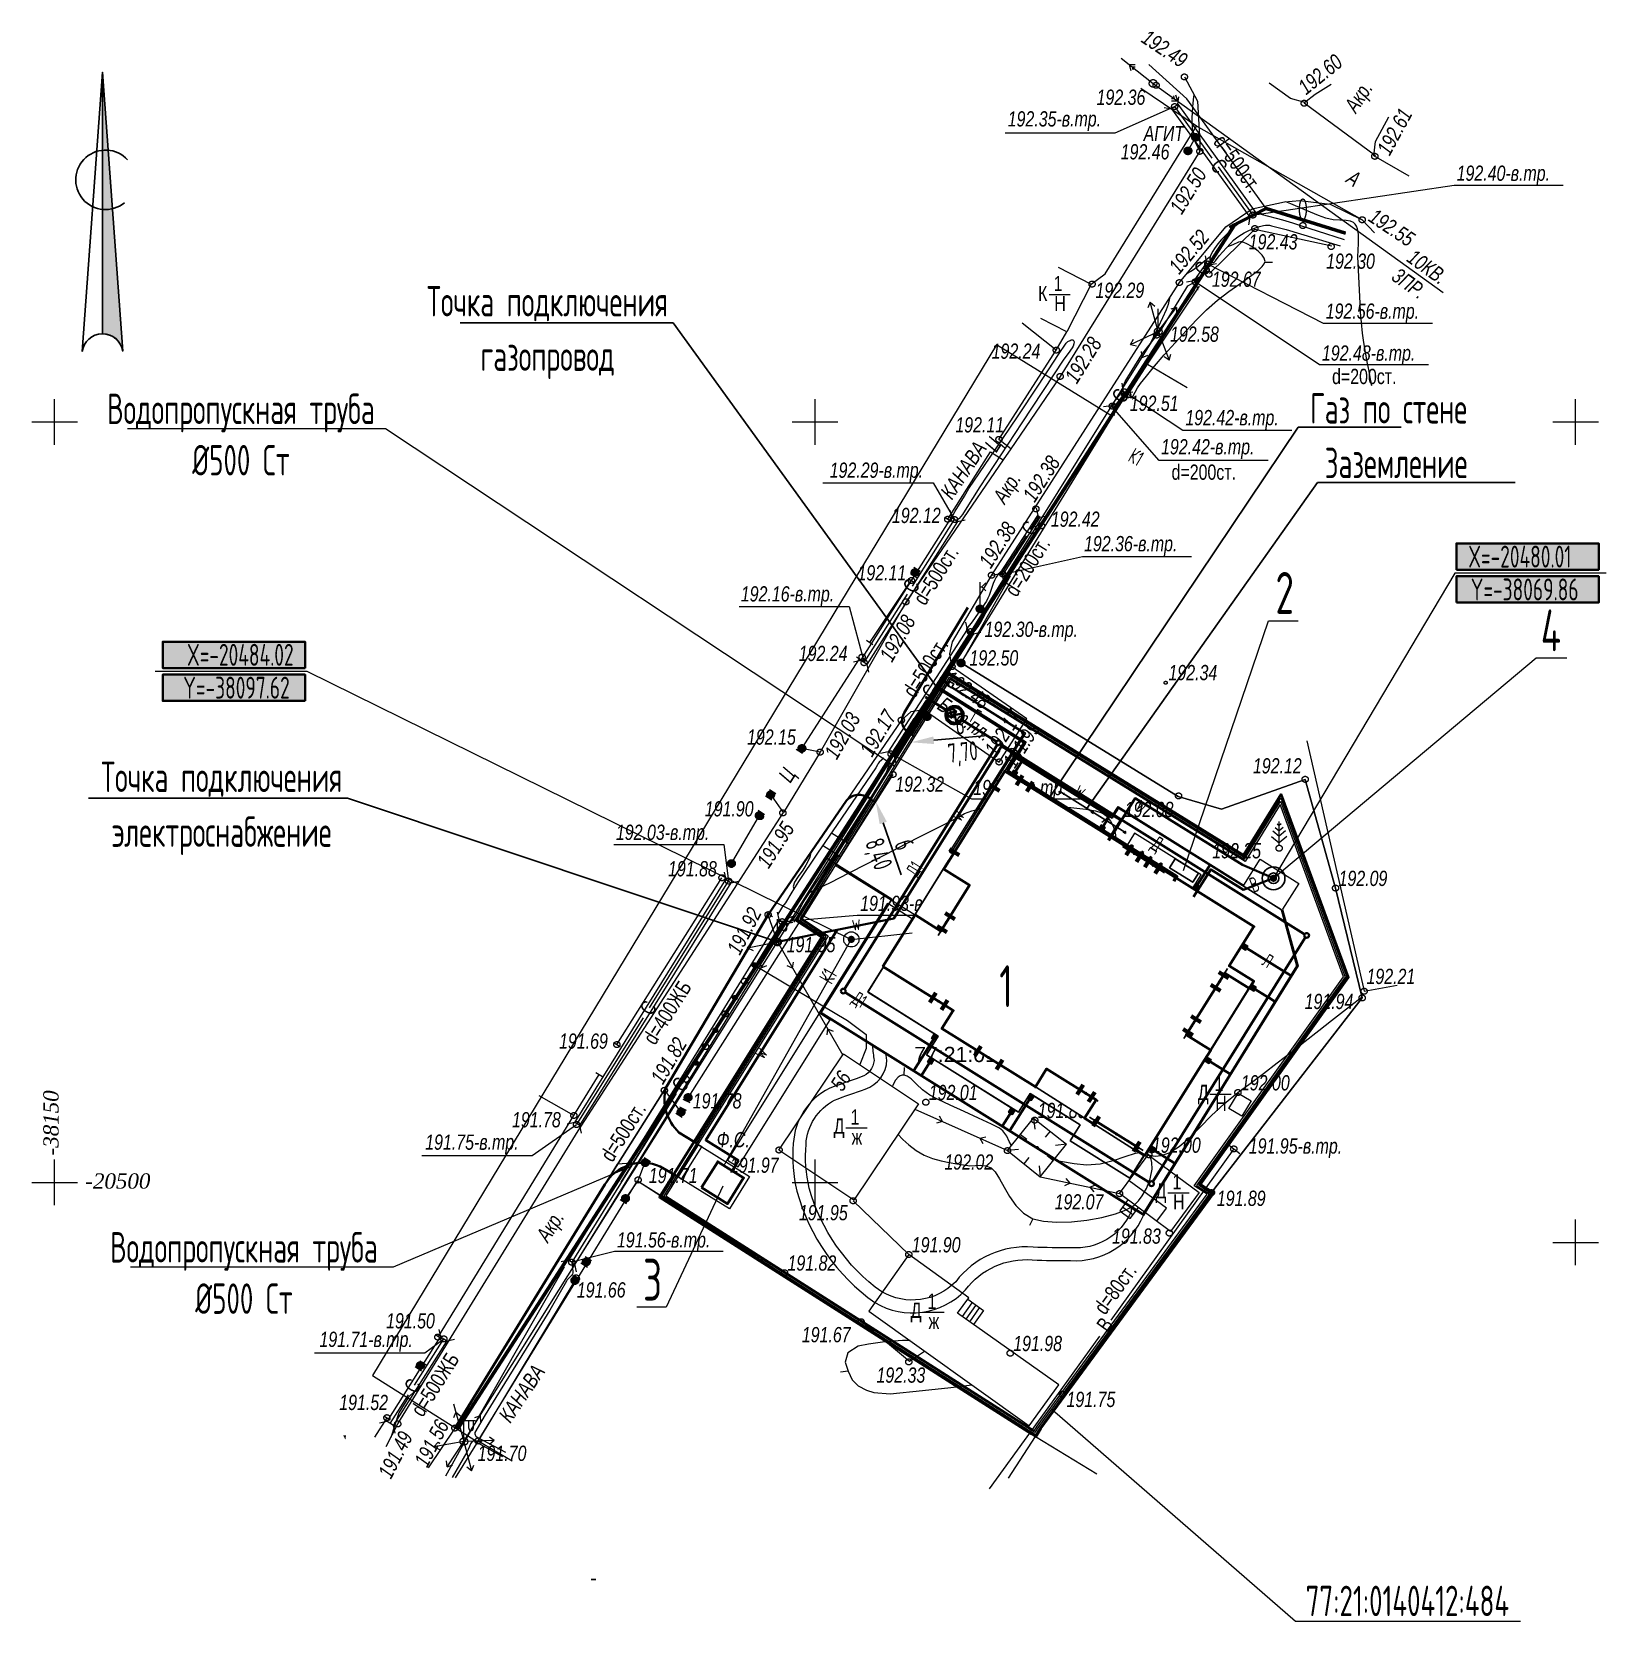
# Model space of a CAD drawing. Header units: millimetres. Extents: x -38151500 to -27467627, y -20617104 to -20349562.
# Drawn here: x -33966476 to -33862962, y -20528850 to -20424352 of the extents above; entities that cross this region are included whole.
import ezdxf
from ezdxf.xclip import XClip

# ---------------------------------------------------------------- set-up
doc = ezdxf.new("R2010")
doc.units = ezdxf.units.MM
doc.header["$MEASUREMENT"] = 0
doc.header["$XCLIPFRAME"] = 0
doc.linetypes.add('Wipeout_Contour', pattern=[1000, 0, -1000])
for name, color, linetype in [('!!! ПОДОСНОВА', 7, 'Continuous'), ('ГП_Сети канализации К2 ливневка', 7, 'Continuous'), ('Дренаж', 7, 'Continuous'), ('Ливневка трубы', 7, 'Continuous'), ('Новый_ГП_Сети канализации К2 ливневка', 7, 'Continuous')]:
    doc.layers.add(name, color=color, linetype=linetype)
for name, color, linetype, lineweight in [('ГП_лоток_Ном._пера__5', 5, 'Continuous', 30), ('ГП_Сети канализации К2 ливневка_Ном._пера__140', 140, 'Continuous', 40), ('ГП_Сети канализации К2 ливневка_Ном._пера__180', 5, 'Continuous', 13), ('ГП_Сети канализации К2 ливневка_Ном._пера__4', 5, 'Continuous', 40), ('ГП_Сети_текст_Ном._пера__7', 7, 'Continuous', 25), ('Дренаж_Ном._пера__1', 1, 'Continuous', 40), ('Ливневка трубы_Ном._пера__4', 5, 'Continuous', 40), ('Новый_0-Жирная_Ном._пера__7', 7, 'Continuous', 25), ('Новый_0-Тонкая_Ном._пера__7', 7, 'Continuous', 25), ('Новый_0_Ном._пера__7', 7, 'Continuous', 25), ('Новый_Defpoints_Ном._пера__16', 16, 'Continuous', 20), ('Новый_Defpoints_Ном._пера__7', 7, 'Continuous', 25), ('Новый_ГП_Верт_уклон_Ном._пера__7', 7, 'Continuous', 25), ('Новый_ГП_Граница участка_Ном._пера__1', 1, 'Continuous', 40), ('Новый_ГП_Дороги_проезды_Ном._пера__16', 16, 'Continuous', 20), ('Новый_ГП_Здание сооружение_Ном._пера__16', 16, 'Continuous', 20), ('Новый_ГП_Здание сооружение_Ном._пера__22', 22, 'Continuous', 50), ('Новый_ГП_лоток_Ном._пера__5', 5, 'Continuous', 30), ('Новый_ГП_Оборудование_Ном._пера__5', 5, 'Continuous', 30), ('Новый_ГП_Ограждение_Ном._пера__152', 152, 'Continuous', 18), ('Новый_ГП_Сети канализации К2 ливневка_Ном._пера__7', 7, 'Continuous', 25), ('Новый_ГП_Сети_Г_ газопровод_Ном._пера__6', 6, 'Continuous', 60), ('Новый_ГП_Сети_заземление_Ном._пера__7', 7, 'Continuous', 25), ('Новый_ГП_Сети_канализация К1 бытовая_Ном._пера__16', 16, 'Continuous', 20), ('Новый_ГП_Сети_координаты_Ном._пера__11', 255, 'Continuous', 40), ('Новый_ГП_Сети_координаты_Ном._пера__250', 7, 'Continuous', 20), ('Новый_ГП_Сети_координаты_Ном._пера__8', 7, 'Continuous', 40), ('Новый_ГП_Сети_текст_Ном._пера__250', 7, 'Continuous', 20), ('Новый_ГП_Сети_текст_Ном._пера__7', 7, 'Continuous', 25), ('Новый_ГП_Сети_электроснабжение_Ном._пера__1', 1, 'Continuous', 40), ('Новый_ГП_Текст_Ном._пера__250', 7, 'Continuous', 20), ('Новый_ГП_Текст_Ном._пера__7', 7, 'Continuous', 25), ('Новый_ГТ-север_Ном._пера__7', 7, 'Continuous', 25), ('Новый_ГТ-сооружение_ ограждение_Ном._пера__19', 7, 'Continuous', 90), ('Чертеж_1_ГП_Топография_Ном._пера__253', 252, 'Continuous', 18), ('Чертеж_1_Новофедоровское_снт 28_07$0$!!УСЛ_ОБОЗНАЧЕНИЯ_Ном._пера__253', 252, 'Continuous', 18), ('Чертеж_1_Новофедоровское_снт 28_07$0$SETKA_Ном._пера__7', 7, 'Continuous', 18), ('Чертеж_1_Новофедоровское_снт 28_07$0$tp_Дороги_Ном._пера__253', 252, 'Continuous', 18), ('Чертеж_1_Новофедоровское_снт 28_07$0$tp_Здания_Ном._пера__253', 252, 'Continuous', 18), ('Чертеж_1_Новофедоровское_снт 28_07$0$tp_канавы_Ном._пера__253', 252, 'Continuous', 18), ('Чертеж_1_Новофедоровское_снт 28_07$0$tp_ЛЭП вн_Ном._пера__253', 252, 'Continuous', 18), ('Чертеж_1_Новофедоровское_снт 28_07$0$tp_отметки_новые_Ном._пера__253', 252, 'Continuous', 18), ('Чертеж_1_Новофедоровское_снт 28_07$0$tp_растительность_Ном._пера__253', 252, 'Continuous', 18), ('Чертеж_1_Новофедоровское_снт 28_07$0$tp_сооружения_Ном._пера__253', 252, 'Continuous', 18), ('Чертеж_1_Новофедоровское_снт 28_07$0$tp_трубы под дорогой_Ном._пера__253', 252, 'Continuous', 18), ('Чертеж_1_Новофедоровское_снт 28_07$0$U_ТЕКСТ_БЕЛЫЙ_Ном._пера__253', 252, 'Continuous', 18), ('Чертеж_1_Новый_ГП_Топография_Ном._пера__253', 252, 'Continuous', 18), ('Чертеж_1_Новый_Новофедоровское_снт 28_07$0$SETKA_Ном._пера__253', 252, 'Continuous', 18), ('Чертеж_1_Новый_Новофедоровское_снт 28_07$0$SETKA_Ном._пера__7', 7, 'Continuous', 18), ('Чертеж_1_Новый_Новофедоровское_снт 28_07$0$tp_Дороги_Ном._пера__253', 252, 'Continuous', 18), ('Чертеж_1_Новый_Новофедоровское_снт 28_07$0$tp_Здания_Ном._пера__253', 252, 'Continuous', 18), ('Чертеж_1_Новый_Новофедоровское_снт 28_07$0$tp_Здания_Ном._пера__7', 7, 'Continuous', 18), ('Чертеж_1_Новый_Новофедоровское_снт 28_07$0$tp_канавы_Ном._пера__253', 252, 'Continuous', 18), ('Чертеж_1_Новый_Новофедоровское_снт 28_07$0$tp_Контур растит_Ном._пера__253', 252, 'Continuous', 18), ('Чертеж_1_Новый_Новофедоровское_снт 28_07$0$tp_ЛЭП вн_Ном._пера__253', 252, 'Continuous', 18), ('Чертеж_1_Новый_Новофедоровское_снт 28_07$0$tp_ЛЭП нн_Ном._пера__253', 252, 'Continuous', 18), ('Чертеж_1_Новый_Новофедоровское_снт 28_07$0$tp_ЛЭП нн_Ном._пера__7', 7, 'Continuous', 18), ('Чертеж_1_Новый_Новофедоровское_снт 28_07$0$tp_Ограждения ДЕР_Ном._пера__253', 252, 'Continuous', 18), ('Чертеж_1_Новый_Новофедоровское_снт 28_07$0$tp_Ограждения мет_Ном._пера__253', 252, 'Continuous', 18), ('Чертеж_1_Новый_Новофедоровское_снт 28_07$0$tp_Ограждения рабица_Ном._пера__253', 252, 'Continuous', 18), ('Чертеж_1_Новый_Новофедоровское_снт 28_07$0$tp_Ограждения_Ном._пера__253', 252, 'Continuous', 18), ('Чертеж_1_Новый_Новофедоровское_снт 28_07$0$tp_Ограждения_Ном._пера__7', 7, 'Continuous', 18), ('Чертеж_1_Новый_Новофедоровское_снт 28_07$0$tp_отметки_новые_Ном._пера__253', 252, 'Continuous', 18), ('Чертеж_1_Новый_Новофедоровское_снт 28_07$0$tp_отметки_новые_Ном._пера__7', 7, 'Continuous', 18), ('Чертеж_1_Новый_Новофедоровское_снт 28_07$0$tp_растительность полоса кустов_Ном._пера__253', 252, 'Continuous', 18), ('Чертеж_1_Новый_Новофедоровское_снт 28_07$0$tp_растительность_Ном._пера__7', 7, 'Continuous', 18), ('Чертеж_1_Новый_Новофедоровское_снт 28_07$0$tp_рельеф_Ном._пера__253', 252, 'Continuous', 18), ('Чертеж_1_Новый_Новофедоровское_снт 28_07$0$tp_сооружения_Ном._пера__253', 252, 'Continuous', 18), ('Чертеж_1_Новый_Новофедоровское_снт 28_07$0$tp_сооружения_Ном._пера__7', 7, 'Continuous', 18), ('Чертеж_1_Новый_Новофедоровское_снт 28_07$0$tp_трубы под дорогой_Ном._пера__253', 252, 'Continuous', 18), ('Чертеж_1_Новый_Новофедоровское_снт 28_07$0$U_Водопровод_Ном._пера__253', 252, 'Continuous', 18), ('Чертеж_1_Новый_Новофедоровское_снт 28_07$0$U_Водосток_Ном._пера__253', 252, 'Continuous', 18), ('Чертеж_1_Новый_Новофедоровское_снт 28_07$0$U_Газопровод_Ном._пера__253', 252, 'Continuous', 18)]:
    doc.layers.add(name, color=color, linetype=linetype, lineweight=lineweight)
for name, color, linetype, lineweight, true_color in [('ГП_Тротуар_Дорожки_Ном._пера__24', 7, 'Continuous', 20, 0x4f1400), ('Дренаж_Ном._пера__20', 7, 'Continuous', 40, 0xe15500), ('Новый_ГП_Дороги_проезды_Ном._пера__251', 7, 'Continuous', 40, 0x656565), ('Новый_ГП_Сети_ В_ водоснабжение_Ном._пера__120', 7, 'Continuous', 40, 0x0eb300), ('Новый_ГП_Тротуар_Дорожки_Ном._пера__24', 7, 'Continuous', 20, 0x4f1400)]:
    doc.layers.add(name, color=color, linetype=linetype, lineweight=lineweight, true_color=true_color)
doc.styles.add('РЎР“Р•РќР•Р\xa0РР\xa0_РЎРўРР›Р¬_1', font='arial.ttf', dxfattribs={"width": 0.75})
doc.styles.add('РЎР“Р•РќР•Р\xa0РР\xa0_РЎРўРР›Р¬_2', font='arial.ttf', dxfattribs={"width": 0.8})
doc.styles.add('РЎР“Р•РќР•Р\xa0РР\xa0_РЎРўРР›Р¬_3', font='arial.ttf', dxfattribs={"width": 0.749999})
doc.styles.add('РЎР“Р•РќР•Р\xa0РР\xa0_РЎРўРР›Р¬_4', font='times.ttf')
doc.styles.add('РЎР“Р•РќР•Р\xa0РР\xa0_РЎРўРР›Р¬_5', font='arial.ttf')
doc.styles.add('РЎР“Р•РќР•Р\xa0РР\xa0_РЎРўРР›Р¬_6', font='', dxfattribs={"width": 0.8})
doc.styles.get('РЎР“Р•РќР•Р\xa0РР\xa0_РЎРўРР›Р¬_6').set_extended_font_data('GOST_type_A')

msp = doc.modelspace()

# ---------------------------------------------------------------- texts
at = {"layer": 'Новый_ГП_Сети_координаты_Ном._пера__8', "color": 7, "lineweight": 40, "char_height": 1440, "attachment_point": 4, "style": 'РЎР“Р•РќР•Р\xa0РР\xa0_РЎРўРР›Р¬_6'}
for s, insert in [('\\A1;{\\pql;\\fGOST_type_A|b0|i0|c0|p0;\\W0.800000;X=-20480.01}', (-33872031.33, -20458856.04)), ('\\A1;{\\pql;\\fGOST_type_A|b0|i0|c0|p0;\\W0.800000;Y=-38069.86}', (-33871869.07, -20461016.55)), ('\\A1;{\\pql;\\fGOST_type_A|b0|i0|c0|p0;\\W0.800000;X=-20484.02}', (-33956269.74, -20465313.49)), ('\\A1;{\\pql;\\fGOST_type_A|b0|i0|c0|p0;\\W0.800000;Y=-38097.62}', (-33956518.9, -20467474))]:
    msp.add_mtext(s, dxfattribs=dict(at, insert=insert))
at = {"layer": 'Новый_ГП_Сети_текст_Ном._пера__250', "color": 7, "lineweight": 20, "char_height": 2000, "attachment_point": 2, "style": 'РЎР“Р•РќР•Р\xa0РР\xa0_РЎРўРР›Р¬_6'}
for s, insert, width, line_spacing_factor in [('\\A1;{\\pqc;\\fGOST_type_A|b0|i0|c0|p0;\\W0.800000;Точка \\fGOST_type_A|b0|i0|c0|p0;\\W0.800000;подключения \\fGOST_type_A|b0|i0|c0|p0;\\W0.800000;газопровод}', (-33932569.76, -20441067.17), 17656.106, 1.073312), ('\\A1;{\\pqc;\\fGOST_type_A|b0|i0|c0|p0;\\W0.800000;Точка \\fGOST_type_A|b0|i0|c0|p0;\\W0.800000;подключения \\fGOST_type_A|b0|i0|c0|p0;\\W0.800000;электроснабжение}', (-33953987.59, -20472336.66), 19360, 1.080612)]:
    msp.add_mtext(s, dxfattribs=dict(at, insert=insert, width=width, line_spacing_factor=line_spacing_factor))
for s, insert in [('\\A1;{\\pqc;\\fGOST_type_A|b0|i0|c0|p0;\\W0.800000;Газ по \\fGOST_type_A|b0|i0|c0|p0;\\W0.800000;стене}', (-33877267.83, -20448106.97)), ('\\A1;{\\pqc;\\fGOST_type_A|b0|i0|c0|p0;\\W0.800000;Заземление}', (-33876773.57, -20451698.41))]:
    msp.add_mtext(s, dxfattribs=dict(at, insert=insert))
at = {"layer": 'Новый_ГП_Сети_текст_Ном._пера__7', "color": 7, "lineweight": 25, "char_height": 1000, "attachment_point": 1, "style": 'РЎР“Р•РќР•Р\xa0РР\xa0_РЎРўРР›Р¬_6'}
for s, insert, rotation in [('\\A1;{\\pql;\\fGOST_type_A|b0|i0|c0|p0;\\W0.800000;К1}', (-33893960.34, -20451667.39), 329.4579231), ('\\A1;{\\pql;\\fGOST_type_A|b0|i0|c0|p0;\\W0.800000;w}', (-33912622.68, -20482457.87), 6.7428837), ('\\A1;{\\pql;\\fGOST_type_A|b0|i0|c0|p0;\\W0.800000;w}', (-33919189.77, -20491398.34), 55.014756)]:
    msp.add_mtext(s, dxfattribs=dict(at, insert=insert, rotation=rotation))
at = {"layer": 'Новый_ГП_Текст_Ном._пера__250', "color": 7, "lineweight": 20, "char_height": 2000, "line_spacing_factor": 1.011597, "style": 'РЎР“Р•РќР•Р\xa0РР\xa0_РЎРўРР›Р¬_6'}
for insert, attachment_point in [((-33952725.16, -20453517.43), 8), ((-33952528.42, -20503269.36), 2)]:
    msp.add_mtext('\\A1;{\\pqc;\\fGOST_type_A|b0|i0|c0|p0;\\W0.800000;Водопропускная \\fGOST_type_A|b0|i0|c0|p0;\\W0.800000;труба\\P\\pqc;\\fGOST_type_A|b0|i0|c0|p0;\\W0.800000;Ø500 Ст}', dxfattribs=dict(at, insert=insert, attachment_point=attachment_point))
at = {"layer": 'Новый_ГП_Текст_Ном._пера__250', "color": 7, "lineweight": 20, "attachment_point": 2, "style": 'РЎР“Р•РќР•Р\xa0РР\xa0_РЎРўРР›Р¬_6'}
for s, insert, char_height in [('\\A1;{\\pqc;\\fGOST_type_A|b0|i0|c0|p0;\\W0.800000;2}', (-33884101.33, -20459869.52), 2750), ('\\A1;{\\pqc;\\fGOST_type_A|b0|i0|c0|p0;\\W0.800000;4}', (-33866598.03, -20462334.71), 2750), ('\\A1;{\\pqc;\\fGOST_type_A|b0|i0|c0|p0;\\W0.800000;3}', (-33925659.44, -20505025.53), 2750), ('\\A1;{\\pqc;\\fGOST_type_A|b0|i0|c0|p0;\\W0.800000;77:21:0140412:484}', (-33876033.46, -20526516.89), 2000)]:
    msp.add_mtext(s, dxfattribs=dict(at, insert=insert, char_height=char_height))

# ---------------------------------------------------------------- blocks, each defined once
blk = doc.blocks.new('Чертеж_4_1', base_point=(4185024, 0))
at = {"layer": 'Чертеж_1_Новый_Новофедоровское_снт 28_07$0$tp_ЛЭП вн_Ном._пера__253', "linetype": 'Continuous', "lineweight": 18}
blk.add_hatch(color=252, dxfattribs=at).paths.add_polyline_path([(-33892730, -20427742, 1), (-33892780, -20427742, 1)])
at = {"layer": 'Чертеж_1_Новый_ГП_Топография_Ном._пера__253', "color": 252, "lineweight": 18, "flags": 128}
for points in [[(-33937176, -20517064), (-33937136, -20517000), (-33926649, -20499900), (-33900479, -20516708), (-33888918, -20500671), (-33879002, -20487867), (-33880756, -20480650), (-33882761, -20473503), (-33888254, -20475465), (-33891109, -20474628), (-33905380, -20465849), (-33895431, -20449640), (-33903040, -20444942), (-33944071, -20512686)], [(-33906206, -20466500), (-33886806, -20478480), (-33884336, -20474480), (-33879896, -20486530), (-33889626, -20500140), (-33888766, -20500700), (-33900126, -20516190), (-33900456, -20516730), (-33900726, -20516560), (-33925206, -20500980), (-33914526, -20483870), (-33916236, -20482750)]]:
    blk.add_lwpolyline(points, close=True, dxfattribs=at)
at = {"layer": 'Чертеж_1_Новый_Новофедоровское_снт 28_07$0$SETKA_Ном._пера__253', "color": 252, "lineweight": 18, "flags": 128}
for points in [[(-33914976, -20451500), (-33914976, -20448500)], [(-33916476, -20450000), (-33913476, -20450000)], [(-33914976, -20501500), (-33914976, -20498500)], [(-33916476, -20500000), (-33913476, -20500000)]]:
    blk.add_lwpolyline(points, dxfattribs=at)
at = {"layer": 'Чертеж_1_Новый_Новофедоровское_снт 28_07$0$SETKA_Ном._пера__7', "color": 7, "lineweight": 18, "flags": 128}
for points in [[(-33964976, -20451500), (-33964976, -20448500)], [(-33864976, -20451500), (-33864976, -20448500)], [(-33966476, -20450000), (-33963476, -20450000)], [(-33866476, -20450000), (-33863476, -20450000)], [(-33964976, -20501500), (-33964976, -20498500)], [(-33966476, -20500000), (-33963476, -20500000)], [(-33864976, -20505441), (-33864976, -20502441)], [(-33866476, -20503941), (-33863476, -20503941)]]:
    blk.add_lwpolyline(points, dxfattribs=at)
at = {"layer": 'Чертеж_1_Новый_Новофедоровское_снт 28_07$0$tp_Дороги_Ном._пера__253', "color": 252, "lineweight": 18, "flags": 128}
for points in [[(-33890695, -20427321), (-33889844, -20428916), (-33889751, -20430450), (-33889679, -20431568), (-33889676, -20432208), (-33898866, -20447009), (-33902105, -20451763), (-33902889, -20451152)], [(-33881040, -20427811), (-33882108, -20428474), (-33882774, -20429012), (-33883729, -20428732), (-33885129, -20427737)], [(-33878133, -20432497), (-33882816, -20429054)], [(-33875919, -20433852), (-33878231, -20432514), (-33878129, -20431568), (-33877245, -20429947)], [(-33879003, -20436711), (-33889904, -20430567)], [(-33905975, -20466094), (-33906109, -20465239), (-33905943, -20464466), (-33903333, -20460039), (-33891028, -20440842), (-33887966, -20437186), (-33886232, -20435998), (-33884116, -20435528), (-33883104, -20435446), (-33881113, -20435694), (-33879003, -20436711), (-33878203, -20437573)], [(-33903443, -20451967), (-33902610, -20452488), (-33908966, -20461790), (-33914648, -20471714), (-33915844, -20471463)], [(-33902105, -20451763), (-33902610, -20452488)], [(-33907806, -20468926), (-33908674, -20469057), (-33909303, -20469610), (-33918067, -20482398), (-33924884, -20493946), (-33923952, -20495191)], [(-33914648, -20471714), (-33917055, -20475671)], [(-33943185, -20517359), (-33942417, -20515878), (-33930559, -20496600), (-33917055, -20475671), (-33917827, -20474585)], [(-33926391, -20498698), (-33927984, -20498807), (-33938657, -20516154), (-33940422, -20518777)]]:
    blk.add_lwpolyline(points, dxfattribs=at)
blk.add_lwpolyline([(-33907806, -20468926), (-33902874, -20472361), (-33901051, -20469524), (-33905975, -20466094)], close=True, dxfattribs=at)
at = {"layer": 'Чертеж_1_Новый_Новофедоровское_снт 28_07$0$tp_Здания_Ном._пера__253', "color": 252, "lineweight": 18, "flags": 128}
for points in [[(-33898984, -20439829), (-33896818, -20440942), (-33898428, -20444076), (-33900128, -20443202)], [(-33899595, -20441615), (-33898198, -20441615)], [(-33889015, -20494202), (-33887618, -20494202)], [(-33912952, -20496417), (-33911555, -20496417)], [(-33892514, -20502549), (-33891882, -20501698), (-33894333, -20499894)], [(-33894410, -20501140), (-33894945, -20501859), (-33894266, -20502363)], [(-33893908, -20501882), (-33894587, -20501377)], [(-33891786, -20500678), (-33890390, -20500678)], [(-33894087, -20502123), (-33894766, -20501618)], [(-33893731, -20501644), (-33894272, -20502372)], [(-33904923, -20507679), (-33903913, -20508430), (-33904555, -20509337)], [(-33907890, -20508524), (-33906494, -20508524)], [(-33905290, -20508816), (-33904647, -20507910)], [(-33905045, -20508990), (-33904403, -20508083)], [(-33904800, -20509163), (-33904158, -20508257)]]:
    blk.add_lwpolyline(points, dxfattribs=at)
for points in [[(-33912433, -20501169), (-33917350, -20497871), (-33913102, -20491538), (-33908185, -20494836)], [(-33886925, -20495656), (-33887768, -20495146), (-33887155, -20494132), (-33886312, -20494642)], [(-33894953, -20500736), (-33893076, -20498186), (-33889731, -20500673), (-33891608, -20503223)], [(-33900901, -20515999), (-33898951, -20513307), (-33905603, -20508594), (-33904863, -20507598), (-33908820, -20504739), (-33911435, -20508460)]]:
    blk.add_lwpolyline(points, close=True, dxfattribs=at)
at = {"layer": 'Чертеж_1_Новый_Новофедоровское_снт 28_07$0$tp_Здания_Ном._пера__7', "color": 7, "lineweight": 18, "flags": 128}
for points in [[(-33902322, -20497912), (-33900608, -20495769)], [(-33900608, -20495769), (-33898454, -20497492)], [(-33900608, -20495769), (-33900525, -20496494)], [(-33901465, -20496841), (-33901061, -20497164)], [(-33899531, -20496631), (-33899852, -20497032)], [(-33901597, -20497833), (-33902322, -20497912)], [(-33902322, -20497912), (-33900168, -20499635)], [(-33900168, -20499635), (-33898454, -20497492)], [(-33899715, -20498240), (-33899311, -20498563)], [(-33898454, -20497492), (-33899179, -20497571)], [(-33900924, -20498372), (-33901245, -20498773)], [(-33900250, -20498910), (-33900168, -20499635)]]:
    blk.add_lwpolyline(points, dxfattribs=at)
at = {"layer": 'Чертеж_1_Новый_Новофедоровское_снт 28_07$0$tp_Здания_Ном._пера__7', "color": 7, "lineweight": 18}
blk.add_circle((-33900388, -20497702), 68.6, dxfattribs=at)
at = {"layer": 'Чертеж_1_Новый_Новофедоровское_снт 28_07$0$tp_канавы_Ном._пера__253', "color": 252, "lineweight": 18, "flags": 128}
for points in [[(-33880158, -20438040), (-33881935, -20437469), (-33882908, -20437143), (-33883565, -20436934), (-33884226, -20436741), (-33885555, -20436383), (-33885712, -20436352), (-33885873, -20436342), (-33886034, -20436358), (-33886191, -20436403), (-33886411, -20436500), (-33886620, -20436611), (-33886819, -20436734), (-33887010, -20436868), (-33887375, -20437164), (-33887728, -20437488), (-33887998, -20437750), (-33888249, -20438015), (-33888488, -20438297), (-33888723, -20438611), (-33888826, -20438767), (-33888915, -20438923), (-33888981, -20439081), (-33889018, -20439238), (-33889015, -20439303), (-33888993, -20439370), (-33888957, -20439435), (-33888910, -20439491), (-33888880, -20439514), (-33888849, -20439525), (-33888786, -20439516), (-33888722, -20439473), (-33888658, -20439407), (-33888410, -20439090), (-33888165, -20438827), (-33887931, -20438558), (-33887693, -20438293), (-33887434, -20438040), (-33887276, -20437909), (-33887114, -20437790), (-33886946, -20437680), (-33886773, -20437579), (-33886411, -20437400), (-33886028, -20437245), (-33885763, -20437156), (-33885495, -20437091), (-33885361, -20437073), (-33885228, -20437068), (-33885096, -20437076), (-33884965, -20437101), (-33884015, -20437358), (-33883068, -20437635), (-33880453, -20438427)], [(-33910452, -20472118), (-33910755, -20472372), (-33910825, -20472451), (-33910879, -20472544), (-33910981, -20472736), (-33912252, -20474608), (-33913532, -20476475), (-33914810, -20478344), (-33916074, -20480224), (-33916509, -20480913), (-33916930, -20481614), (-33917114, -20481864), (-33917256, -20482070), (-33917432, -20482368)], [(-33916311, -20482553), (-33916218, -20482430), (-33916133, -20482300), (-33915981, -20482028), (-33915838, -20481753), (-33915687, -20481494), (-33914214, -20479232), (-33912749, -20476963), (-33911244, -20474603), (-33910802, -20473960), (-33910586, -20473636), (-33910391, -20473298), (-33910320, -20473142), (-33910260, -20472983), (-33910143, -20472662), (-33910033, -20472390)], [(-33916685, -20482939), (-33916544, -20482819), (-33916450, -20482718), (-33916311, -20482553)], [(-33939262, -20519293), (-33937586, -20516281), (-33936060, -20513592), (-33934524, -20510908), (-33931447, -20505544)], [(-33930972, -20505250), (-33930899, -20505865), (-33930904, -20505955), (-33930936, -20506037), (-33930988, -20506115), (-33931053, -20506190), (-33931200, -20506336), (-33931268, -20506412), (-33931323, -20506491), (-33931737, -20507228), (-33932414, -20508392), (-33933111, -20509548), (-33934537, -20511843), (-33935963, -20514136), (-33936660, -20515288), (-33937337, -20516447), (-33937350, -20516484), (-33937352, -20516524), (-33937328, -20516603), (-33937272, -20516683), (-33937199, -20516741), (-33935338, -20517727)], [(-33935513, -20518049), (-33937226, -20517110), (-33937379, -20517022), (-33937453, -20517001), (-33937485, -20517007), (-33937512, -20517027), (-33937621, -20517192), (-33937708, -20517372), (-33937790, -20517557), (-33937880, -20517736), (-33938847, -20519403)]]:
    blk.add_lwpolyline(points, dxfattribs=at)
for points in [[(-33890470, -20441052), (-33889978, -20440788), (-33889902, -20441006), (-33890062, -20441341), (-33893346, -20446173), (-33894359, -20447987), (-33894661, -20448067), (-33894792, -20447858), (-33894599, -20447342), (-33893503, -20445565), (-33892214, -20443953)], [(-33898983, -20445565), (-33898458, -20444819), (-33898412, -20444767), (-33898351, -20444718), (-33898208, -20444639), (-33898135, -20444616), (-33898069, -20444607), (-33898015, -20444615), (-33897979, -20444644), (-33897960, -20444689), (-33897952, -20444745), (-33897964, -20444876), (-33898007, -20445014), (-33898071, -20445132), (-33898345, -20445502), (-33898614, -20445878), (-33901392, -20450066), (-33902774, -20452166), (-33904145, -20454273), (-33905103, -20455811), (-33905288, -20456083), (-33905499, -20456345), (-33905556, -20456397), (-33905625, -20456437), (-33905698, -20456458), (-33905767, -20456451), (-33905822, -20456426), (-33905878, -20456388), (-33905921, -20456342), (-33905941, -20456290), (-33905929, -20456181), (-33905885, -20456071), (-33905759, -20455859), (-33905161, -20454873), (-33904857, -20454385), (-33904541, -20453904), (-33903087, -20451771), (-33901658, -20449657), (-33900282, -20447582)], [(-33904654, -20463139), (-33905013, -20463609), (-33905026, -20463634), (-33905028, -20463661), (-33905008, -20463719), (-33904961, -20463777), (-33904896, -20463831), (-33904821, -20463876), (-33904747, -20463906), (-33904682, -20463917), (-33904635, -20463904), (-33904543, -20463820), (-33904449, -20463715), (-33904261, -20463457), (-33904082, -20463167), (-33903919, -20462879), (-33902710, -20460634), (-33902499, -20460211), (-33902491, -20460178), (-33902497, -20460146), (-33902536, -20460084), (-33902666, -20459969), (-33902727, -20459935), (-33902796, -20459927), (-33902862, -20459942), (-33902913, -20459980), (-33903066, -20460198), (-33903189, -20460432), (-33903269, -20460623), (-33903338, -20460818), (-33903465, -20461213), (-33903532, -20461407), (-33903608, -20461597), (-33903698, -20461779), (-33903806, -20461951)]]:
    blk.add_lwpolyline(points, close=True, dxfattribs=at)
at = {"layer": 'Чертеж_1_Новый_Новофедоровское_снт 28_07$0$tp_Контур растит_Ном._пера__253', "color": 252, "lineweight": 18, "flags": 128}
for points in [[(-33918968, -20485708), (-33912837, -20489355), (-33911619, -20490273), (-33911621, -20491197), (-33912034, -20492255)], [(-33912475, -20501211), (-33908820, -20504739)]]:
    blk.add_lwpolyline(points, dxfattribs=at)
at = {"layer": 'Чертеж_1_Новый_Новофедоровское_снт 28_07$0$tp_ЛЭП вн_Ном._пера__253', "color": 252, "lineweight": 18}
blk.add_line((-33892755, -20427742), (-33892755, -20427742), dxfattribs=at)
at = {"layer": 'Чертеж_1_Новый_Новофедоровское_снт 28_07$0$tp_ЛЭП вн_Ном._пера__253', "color": 252, "lineweight": 18, "flags": 128}
for points in [[(-33894857, -20426086), (-33892755, -20427742), (-33873689, -20441496)], [(-33894326, -20426504), (-33894225, -20426891)], [(-33894326, -20426504), (-33893926, -20426512)], [(-33894129, -20426659), (-33894079, -20426852)], [(-33894129, -20426659), (-33893930, -20426663)], [(-33891335, -20428765), (-33891535, -20428770)], [(-33891133, -20428912), (-33891533, -20428921)], [(-33891335, -20428765), (-33891394, -20428574)], [(-33891133, -20428912), (-33891250, -20428529)]]:
    blk.add_lwpolyline(points, dxfattribs=at)
at = {"layer": 'Чертеж_1_Новый_Новофедоровское_снт 28_07$0$tp_ЛЭП вн_Ном._пера__253', "color": 252, "lineweight": 18}
blk.add_circle((-33892755, -20427742), 250, dxfattribs=at)
at = {"layer": 'Чертеж_1_Новый_Новофедоровское_снт 28_07$0$tp_ЛЭП нн_Ном._пера__253', "color": 252, "lineweight": 18, "flags": 128}
for points in [[(-33939176, -20518699), (-33938064, -20517036), (-33917451, -20484194), (-33892414, -20444066), (-33891205, -20442473)], [(-33894230, -20444904), (-33892414, -20444066), (-33892951, -20442139)], [(-33892951, -20442139), (-33893098, -20442511)], [(-33892951, -20442139), (-33892632, -20442382)], [(-33891205, -20442473), (-33891590, -20442581)], [(-33891205, -20442473), (-33891205, -20442873)], [(-33894230, -20444904), (-33894041, -20444551)], [(-33894230, -20444904), (-33893839, -20444989)], [(-33892414, -20444066), (-33891693, -20445932)], [(-33893473, -20445763), (-33893509, -20445364)], [(-33893473, -20445763), (-33893099, -20445620)], [(-33891693, -20445932), (-33892033, -20445721)], [(-33891693, -20445932), (-33891583, -20445547)], [(-33919415, -20484571), (-33917451, -20484194), (-33918113, -20482307)], [(-33918113, -20482307), (-33918235, -20482688)], [(-33918113, -20482307), (-33917780, -20482528)], [(-33916392, -20482497), (-33916766, -20482640)], [(-33916392, -20482497), (-33916356, -20482896)], [(-33919415, -20484571), (-33919147, -20484274)], [(-33919415, -20484571), (-33919056, -20484748)], [(-33917451, -20484194), (-33913162, -20491627)], [(-33918514, -20485888), (-33918549, -20485490)], [(-33918514, -20485888), (-33918140, -20485746)], [(-33916451, -20485926), (-33916820, -20485771)], [(-33916451, -20485926), (-33916402, -20485529)], [(-33914161, -20489895), (-33914211, -20490291)], [(-33914161, -20489895), (-33913793, -20490050)], [(-33908423, -20495191), (-33902322, -20497912)], [(-33906597, -20496005), (-33906986, -20496096)], [(-33906597, -20496005), (-33906789, -20495655)], [(-33904148, -20497097), (-33903759, -20497007)], [(-33904148, -20497097), (-33903956, -20497448)], [(-33900168, -20499635), (-33894953, -20500736)], [(-33898211, -20500048), (-33898573, -20500218)], [(-33898211, -20500048), (-33898473, -20499746)], [(-33896910, -20500323), (-33896548, -20500153)], [(-33896910, -20500323), (-33896648, -20500625)], [(-33938755, -20514559), (-33938064, -20517036), (-33940036, -20517375)], [(-33938602, -20515110), (-33938749, -20515482)], [(-33938602, -20515110), (-33938283, -20515352)], [(-33937001, -20515342), (-33937375, -20515484)], [(-33937001, -20515342), (-33936966, -20515741)], [(-33940036, -20517375), (-33939762, -20517083)], [(-33936065, -20516980), (-33938064, -20517036), (-33937561, -20518972)], [(-33936065, -20516980), (-33936391, -20516748)], [(-33936065, -20516980), (-33936377, -20517231)], [(-33940036, -20517375), (-33939680, -20517559)], [(-33939176, -20518699), (-33939199, -20518300)], [(-33939176, -20518699), (-33938798, -20518568)], [(-33937561, -20518972), (-33937875, -20518724)], [(-33937561, -20518972), (-33937408, -20518602)]]:
    blk.add_lwpolyline(points, dxfattribs=at)
at = {"layer": 'Чертеж_1_Новый_Новофедоровское_снт 28_07$0$tp_ЛЭП нн_Ном._пера__7', "color": 7, "lineweight": 18}
for p, q in [((-33892414, -20443816), (-33892414, -20442566)), ((-33917451, -20483944), (-33917451, -20482694)), ((-33917451, -20482819), (-33916701, -20482819)), ((-33917139, -20483310), (-33917139, -20482819)), ((-33916829, -20483310), (-33916829, -20482819)), ((-33938064, -20516786), (-33938064, -20515536)), ((-33938064, -20515661), (-33937314, -20515661)), ((-33937752, -20516152), (-33937752, -20515661)), ((-33937442, -20516152), (-33937442, -20515661))]:
    blk.add_line(p, q, dxfattribs=at)
for centre, radius in [((-33892414, -20444066), 250), ((-33892414, -20444066), 50), ((-33917451, -20484194), 250), ((-33917451, -20484194), 50), ((-33938064, -20517036), 250), ((-33938064, -20517036), 50)]:
    blk.add_circle(centre, radius, dxfattribs=at)
for centre in [(-33916984, -20483310), (-33937597, -20516152)]:
    blk.add_arc(centre, 155, 180, 0, dxfattribs=at)
at = {"layer": 'Чертеж_1_Новый_Новофедоровское_снт 28_07$0$tp_Ограждения ДЕР_Ном._пера__253', "color": 252, "lineweight": 18, "flags": 128}
for points in [[(-33896818, -20440942), (-33895899, -20440264), (-33889904, -20430567)], [(-33902889, -20451152), (-33899121, -20445277), (-33898428, -20444076)], [(-33906251, -20456402), (-33903443, -20451967)], [(-33911383, -20464494), (-33908649, -20460426)], [(-33915844, -20471463), (-33912047, -20465581)], [(-33888254, -20475465), (-33882761, -20473503), (-33880755, -20480652), (-33879002, -20487867), (-33888918, -20500671), (-33898676, -20513890), (-33898923, -20514232)], [(-33920474, -20479032), (-33918773, -20476099)], [(-33928009, -20490939), (-33921101, -20479973)], [(-33939737, -20510128), (-33930841, -20495599), (-33929173, -20492908)], [(-33926184, -20498742), (-33926611, -20499845), (-33927441, -20501054)], [(-33943126, -20515471), (-33943940, -20516760)]]:
    blk.add_lwpolyline(points, dxfattribs=at)
at = {"layer": 'Чертеж_1_Новый_Новофедоровское_снт 28_07$0$tp_Ограждения мет_Ном._пера__253', "color": 252, "lineweight": 18, "flags": 128}
for points in [[(-33889904, -20430567), (-33893565, -20428087)], [(-33899121, -20445277), (-33901365, -20443500)], [(-33894422, -20448221), (-33893116, -20446195), (-33890517, -20447741)], [(-33900049, -20456785), (-33895110, -20449143)], [(-33902143, -20460137), (-33905381, -20465851)], [(-33882649, -20470964), (-33878872, -20487427), (-33876701, -20487025)], [(-33930841, -20495599), (-33933128, -20494306)], [(-33905204, -20513661), (-33900479, -20516708), (-33896455, -20519168)], [(-33937137, -20517002), (-33938645, -20519422)], [(-33902257, -20519454), (-33900479, -20516708)]]:
    blk.add_lwpolyline(points, dxfattribs=at)
at = {"layer": 'Чертеж_1_Новый_Новофедоровское_снт 28_07$0$tp_Ограждения рабица_Ном._пера__253', "color": 252, "lineweight": 18, "flags": 128}
for points in [[(-33889043, -20440248), (-33886070, -20437337), (-33881005, -20438430)], [(-33893116, -20446195), (-33889713, -20441085)], [(-33905381, -20465851), (-33891109, -20474628), (-33888254, -20475465)], [(-33909860, -20473175), (-33923191, -20494203)], [(-33926649, -20499900), (-33916986, -20505945), (-33911918, -20509117), (-33908778, -20511753), (-33907773, -20511091)], [(-33930766, -20506445), (-33937137, -20517002), (-33934887, -20518316)]]:
    blk.add_lwpolyline(points, dxfattribs=at)
at = {"layer": 'Чертеж_1_Новый_Новофедоровское_снт 28_07$0$tp_Ограждения_Ном._пера__253', "color": 252, "lineweight": 18, "flags": 128}
for points in [[(-33906462, -20456269), (-33906039, -20456535)], [(-33908482, -20459551), (-33908059, -20459817)], [(-33908860, -20460293), (-33908437, -20460559)], [(-33908713, -20459971), (-33908290, -20460237)], [(-33911594, -20464361), (-33911171, -20464627)], [(-33912258, -20465448), (-33911835, -20465714)], [(-33916230, -20471508), (-33915807, -20471774)], [(-33917978, -20474169), (-33917555, -20474435)], [(-33918247, -20474589), (-33917824, -20474855)], [(-33918727, -20475538), (-33918304, -20475804)], [(-33928220, -20490806), (-33927797, -20491072)], [(-33929384, -20492775), (-33928961, -20493041)], [(-33923901, -20495037), (-33923454, -20495261)], [(-33923661, -20494523), (-33923214, -20494747)], [(-33924135, -20495448), (-33923712, -20495714)], [(-33926222, -20498355), (-33925799, -20498621)], [(-33927790, -20501129), (-33927366, -20501395)], [(-33930367, -20505299), (-33929944, -20505565)], [(-33930098, -20504879), (-33929675, -20505145)], [(-33930839, -20506104), (-33930415, -20506370)], [(-33939948, -20509995), (-33939525, -20510261)], [(-33940966, -20511723), (-33940543, -20511989)], [(-33941274, -20512113), (-33940851, -20512379)], [(-33943337, -20515338), (-33942914, -20515604)]]:
    blk.add_lwpolyline(points, dxfattribs=at)
at = {"layer": 'Чертеж_1_Новый_Новофедоровское_снт 28_07$0$tp_Ограждения_Ном._пера__7', "color": 7, "lineweight": 18}
for p, q in [((-33908464, -20459654), (-33908344, -20459654)), ((-33908652, -20459894), (-33908153, -20459894)), ((-33908651, -20459924), (-33908156, -20459924)), ((-33908650, -20459864), (-33908156, -20459864)), ((-33908646, -20459954), (-33908160, -20459954)), ((-33908645, -20459834), (-33908162, -20459834)), ((-33908636, -20459984), (-33908169, -20459984)), ((-33908634, -20459804), (-33908171, -20459804)), ((-33908622, -20460014), (-33908184, -20460014)), ((-33908620, -20459774), (-33908185, -20459774)), ((-33908604, -20460044), (-33908203, -20460044)), ((-33908601, -20459744), (-33908206, -20459744)), ((-33908578, -20460074), (-33908229, -20460074)), ((-33908574, -20459714), (-33908233, -20459714)), ((-33908541, -20460104), (-33908266, -20460104)), ((-33908535, -20459684), (-33908272, -20459684)), ((-33908477, -20460134), (-33908327, -20460134)), ((-33905630, -20465849), (-33905131, -20465849)), ((-33905629, -20465879), (-33905134, -20465879)), ((-33905628, -20465819), (-33905134, -20465819)), ((-33905624, -20465909), (-33905138, -20465909)), ((-33905623, -20465789), (-33905140, -20465789)), ((-33905612, -20465759), (-33905149, -20465759)), ((-33905598, -20465729), (-33905163, -20465729)), ((-33905579, -20465699), (-33905184, -20465699)), ((-33905552, -20465669), (-33905211, -20465669)), ((-33905513, -20465639), (-33905250, -20465639)), ((-33905442, -20465609), (-33905322, -20465609)), ((-33905614, -20465939), (-33905147, -20465939)), ((-33905600, -20465969), (-33905162, -20465969)), ((-33905582, -20465999), (-33905181, -20465999)), ((-33905556, -20466029), (-33905207, -20466029)), ((-33905519, -20466059), (-33905244, -20466059)), ((-33905455, -20466089), (-33905305, -20466089)), ((-33907859, -20469372), (-33907360, -20469372)), ((-33907858, -20469402), (-33907363, -20469402)), ((-33907857, -20469342), (-33907363, -20469342)), ((-33907853, -20469432), (-33907367, -20469432)), ((-33907852, -20469312), (-33907369, -20469312)), ((-33907843, -20469462), (-33907376, -20469462)), ((-33907841, -20469282), (-33907378, -20469282)), ((-33907829, -20469492), (-33907391, -20469492)), ((-33907827, -20469252), (-33907392, -20469252)), ((-33907811, -20469522), (-33907410, -20469522)), ((-33907808, -20469222), (-33907413, -20469222)), ((-33907785, -20469552), (-33907436, -20469552)), ((-33907781, -20469192), (-33907440, -20469192)), ((-33907748, -20469582), (-33907473, -20469582)), ((-33907742, -20469162), (-33907479, -20469162)), ((-33907684, -20469612), (-33907534, -20469612)), ((-33907671, -20469132), (-33907551, -20469132)), ((-33916093, -20471463), (-33915594, -20471463)), ((-33916092, -20471493), (-33915597, -20471493)), ((-33916091, -20471433), (-33915597, -20471433)), ((-33916087, -20471523), (-33915601, -20471523)), ((-33916086, -20471403), (-33915603, -20471403)), ((-33916077, -20471553), (-33915610, -20471553)), ((-33916075, -20471373), (-33915612, -20471373)), ((-33916063, -20471583), (-33915625, -20471583)), ((-33916061, -20471343), (-33915626, -20471343)), ((-33916045, -20471613), (-33915644, -20471613)), ((-33916042, -20471313), (-33915647, -20471313)), ((-33916019, -20471643), (-33915670, -20471643)), ((-33916015, -20471283), (-33915674, -20471283)), ((-33915982, -20471673), (-33915707, -20471673)), ((-33915976, -20471253), (-33915713, -20471253)), ((-33915918, -20471703), (-33915768, -20471703)), ((-33915905, -20471223), (-33915785, -20471223)), ((-33917959, -20474272), (-33917839, -20474272)), ((-33918147, -20474512), (-33917648, -20474512)), ((-33918146, -20474542), (-33917651, -20474542)), ((-33918145, -20474482), (-33917651, -20474482)), ((-33918141, -20474572), (-33917655, -20474572)), ((-33918140, -20474452), (-33917657, -20474452)), ((-33918131, -20474602), (-33917664, -20474602)), ((-33918129, -20474422), (-33917666, -20474422)), ((-33918117, -20474632), (-33917679, -20474632)), ((-33918115, -20474392), (-33917680, -20474392)), ((-33918099, -20474662), (-33917698, -20474662)), ((-33918096, -20474362), (-33917701, -20474362)), ((-33918073, -20474692), (-33917724, -20474692)), ((-33918069, -20474332), (-33917728, -20474332)), ((-33918036, -20474722), (-33917761, -20474722)), ((-33918030, -20474302), (-33917767, -20474302)), ((-33917972, -20474752), (-33917822, -20474752)), ((-33918896, -20475881), (-33918397, -20475881)), ((-33918895, -20475911), (-33918400, -20475911)), ((-33918894, -20475851), (-33918400, -20475851)), ((-33918890, -20475941), (-33918404, -20475941)), ((-33918889, -20475821), (-33918406, -20475821)), ((-33918880, -20475971), (-33918413, -20475971)), ((-33918878, -20475791), (-33918415, -20475791)), ((-33918866, -20476001), (-33918428, -20476001)), ((-33918864, -20475761), (-33918429, -20475761)), ((-33918848, -20476031), (-33918447, -20476031)), ((-33918845, -20475731), (-33918450, -20475731)), ((-33918822, -20476061), (-33918473, -20476061)), ((-33918818, -20475701), (-33918477, -20475701)), ((-33918785, -20476091), (-33918510, -20476091)), ((-33918779, -20475671), (-33918516, -20475671)), ((-33918721, -20476121), (-33918571, -20476121)), ((-33918708, -20475641), (-33918588, -20475641)), ((-33920723, -20479032), (-33920224, -20479032)), ((-33920722, -20479062), (-33920227, -20479062)), ((-33920721, -20479002), (-33920227, -20479002)), ((-33920717, -20479092), (-33920231, -20479092)), ((-33920716, -20478972), (-33920233, -20478972)), ((-33920707, -20479122), (-33920240, -20479122)), ((-33920705, -20478942), (-33920242, -20478942)), ((-33920693, -20479152), (-33920255, -20479152)), ((-33920691, -20478912), (-33920256, -20478912)), ((-33920675, -20479182), (-33920274, -20479182)), ((-33920672, -20478882), (-33920277, -20478882)), ((-33920649, -20479212), (-33920300, -20479212)), ((-33920645, -20478852), (-33920304, -20478852)), ((-33920612, -20479242), (-33920337, -20479242)), ((-33920606, -20478822), (-33920343, -20478822)), ((-33920548, -20479272), (-33920398, -20479272)), ((-33920535, -20478792), (-33920415, -20478792)), ((-33923957, -20495191), (-33923616, -20495191)), ((-33923918, -20495161), (-33923655, -20495161)), ((-33923847, -20495131), (-33923727, -20495131)), ((-33923574, -20494412), (-33923075, -20494412)), ((-33923573, -20494442), (-33923078, -20494442)), ((-33923572, -20494382), (-33923078, -20494382)), ((-33923568, -20494472), (-33923082, -20494472)), ((-33923567, -20494352), (-33923084, -20494352)), ((-33923558, -20494502), (-33923091, -20494502)), ((-33923556, -20494322), (-33923093, -20494322)), ((-33923544, -20494532), (-33923106, -20494532)), ((-33923542, -20494292), (-33923107, -20494292)), ((-33923526, -20494562), (-33923125, -20494562)), ((-33923523, -20494262), (-33923128, -20494262)), ((-33923500, -20494592), (-33923151, -20494592)), ((-33923496, -20494232), (-33923155, -20494232)), ((-33923463, -20494622), (-33923188, -20494622)), ((-33923457, -20494202), (-33923194, -20494202)), ((-33923399, -20494652), (-33923249, -20494652)), ((-33923386, -20494172), (-33923266, -20494172)), ((-33924035, -20495371), (-33923536, -20495371)), ((-33924034, -20495401), (-33923539, -20495401)), ((-33924033, -20495341), (-33923539, -20495341)), ((-33924029, -20495431), (-33923543, -20495431)), ((-33924028, -20495311), (-33923545, -20495311)), ((-33924019, -20495461), (-33923552, -20495461)), ((-33924017, -20495281), (-33923554, -20495281)), ((-33924005, -20495491), (-33923567, -20495491)), ((-33924003, -20495251), (-33923568, -20495251)), ((-33923987, -20495521), (-33923586, -20495521)), ((-33923984, -20495221), (-33923589, -20495221)), ((-33923961, -20495551), (-33923612, -20495551)), ((-33923924, -20495581), (-33923649, -20495581)), ((-33923860, -20495611), (-33923710, -20495611)), ((-33926391, -20498698), (-33925892, -20498698)), ((-33926390, -20498728), (-33925895, -20498728)), ((-33926389, -20498668), (-33925895, -20498668)), ((-33926385, -20498758), (-33925899, -20498758)), ((-33926384, -20498638), (-33925901, -20498638)), ((-33926375, -20498788), (-33925908, -20498788)), ((-33926373, -20498608), (-33925910, -20498608)), ((-33926361, -20498818), (-33925923, -20498818)), ((-33926359, -20498578), (-33925924, -20498578)), ((-33926343, -20498848), (-33925942, -20498848)), ((-33926340, -20498548), (-33925945, -20498548)), ((-33926317, -20498878), (-33925968, -20498878)), ((-33926313, -20498518), (-33925972, -20498518)), ((-33926280, -20498908), (-33926005, -20498908)), ((-33926274, -20498488), (-33926011, -20498488)), ((-33926216, -20498938), (-33926066, -20498938)), ((-33926203, -20498458), (-33926083, -20498458)), ((-33927689, -20501052), (-33927190, -20501052)), ((-33927688, -20501082), (-33927193, -20501082)), ((-33927687, -20501022), (-33927193, -20501022)), ((-33927683, -20501112), (-33927197, -20501112)), ((-33927682, -20500992), (-33927199, -20500992)), ((-33927673, -20501142), (-33927206, -20501142)), ((-33927671, -20500962), (-33927208, -20500962)), ((-33927659, -20501172), (-33927221, -20501172)), ((-33927657, -20500932), (-33927222, -20500932)), ((-33927641, -20501202), (-33927240, -20501202)), ((-33927638, -20500902), (-33927243, -20500902)), ((-33927615, -20501232), (-33927266, -20501232)), ((-33927611, -20500872), (-33927270, -20500872)), ((-33927578, -20501262), (-33927303, -20501262)), ((-33927572, -20500842), (-33927309, -20500842)), ((-33927514, -20501292), (-33927364, -20501292)), ((-33927501, -20500812), (-33927381, -20500812)), ((-33930267, -20505222), (-33929768, -20505222)), ((-33930266, -20505252), (-33929771, -20505252)), ((-33930265, -20505192), (-33929771, -20505192)), ((-33930261, -20505282), (-33929775, -20505282)), ((-33930260, -20505162), (-33929777, -20505162)), ((-33930251, -20505312), (-33929784, -20505312)), ((-33930249, -20505132), (-33929786, -20505132)), ((-33930237, -20505342), (-33929799, -20505342)), ((-33930235, -20505102), (-33929800, -20505102)), ((-33930219, -20505372), (-33929818, -20505372)), ((-33930216, -20505072), (-33929821, -20505072)), ((-33930193, -20505402), (-33929844, -20505402)), ((-33930189, -20505042), (-33929848, -20505042)), ((-33930156, -20505432), (-33929881, -20505432)), ((-33930150, -20505012), (-33929887, -20505012)), ((-33930092, -20505462), (-33929942, -20505462)), ((-33930079, -20504982), (-33929959, -20504982)), ((-33931015, -20506443), (-33930516, -20506443)), ((-33931014, -20506473), (-33930519, -20506473)), ((-33931013, -20506413), (-33930519, -20506413)), ((-33931009, -20506503), (-33930523, -20506503)), ((-33931008, -20506383), (-33930525, -20506383)), ((-33930999, -20506533), (-33930532, -20506533)), ((-33930997, -20506353), (-33930534, -20506353)), ((-33930985, -20506563), (-33930547, -20506563)), ((-33930983, -20506323), (-33930548, -20506323)), ((-33930967, -20506593), (-33930566, -20506593)), ((-33930964, -20506293), (-33930569, -20506293)), ((-33930941, -20506623), (-33930592, -20506623)), ((-33930937, -20506263), (-33930596, -20506263)), ((-33930904, -20506653), (-33930629, -20506653)), ((-33930898, -20506233), (-33930635, -20506233)), ((-33930840, -20506683), (-33930690, -20506683)), ((-33930827, -20506203), (-33930707, -20506203)), ((-33941141, -20511914), (-33940706, -20511914)), ((-33941122, -20511884), (-33940727, -20511884)), ((-33941095, -20511854), (-33940754, -20511854)), ((-33941056, -20511824), (-33940793, -20511824)), ((-33940985, -20511794), (-33940865, -20511794)), ((-33941173, -20512034), (-33940674, -20512034)), ((-33941172, -20512064), (-33940677, -20512064)), ((-33941171, -20512004), (-33940677, -20512004)), ((-33941167, -20512094), (-33940681, -20512094)), ((-33941166, -20511974), (-33940683, -20511974)), ((-33941157, -20512124), (-33940690, -20512124)), ((-33941155, -20511944), (-33940692, -20511944)), ((-33941143, -20512154), (-33940705, -20512154)), ((-33941125, -20512184), (-33940724, -20512184)), ((-33941099, -20512214), (-33940750, -20512214)), ((-33941062, -20512244), (-33940787, -20512244)), ((-33940998, -20512274), (-33940848, -20512274))]:
    blk.add_line(p, q, dxfattribs=at)
for centre in [(-33908403, -20459896), (-33905381, -20465851), (-33907610, -20469374), (-33915844, -20471465), (-33917898, -20474514), (-33918647, -20475883), (-33920474, -20479034), (-33923786, -20495373), (-33923325, -20494414), (-33926142, -20498700), (-33927440, -20501054), (-33930018, -20505224), (-33930766, -20506445), (-33940924, -20512036)]:
    blk.add_circle(centre, 250, dxfattribs=at)
at = {"layer": 'Чертеж_1_Новый_Новофедоровское_снт 28_07$0$tp_отметки_новые_Ном._пера__253', "color": 252, "lineweight": 18, "flags": 128}
for points in [[(-33902480, -20430993), (-33895238, -20430993), (-33891336, -20429270)], [(-33865789, -20434463), (-33872949, -20434463), (-33886216, -20436422)], [(-33874380, -20443536), (-33881540, -20443536), (-33889156, -20439623)], [(-33874643, -20446257), (-33881803, -20446257), (-33889978, -20440788)], [(-33883634, -20450564), (-33890794, -20450564), (-33894661, -20448017)], [(-33885194, -20452546), (-33892354, -20452546), (-33895437, -20449011)], [(-33914461, -20454011), (-33907219, -20454011), (-33905802, -20456416)], [(-33890236, -20458862), (-33897396, -20458862), (-33902723, -20460053)], [(-33919971, -20462142), (-33912730, -20462142), (-33911754, -20465827)], [(-33897510, -20474800), (-33904670, -20474800), (-33909976, -20471830)], [(-33928207, -20477792), (-33920966, -20477792), (-33920666, -20480190)], [(-33905049, -20482458), (-33912209, -20482458), (-33917139, -20482860)], [(-33940821, -20498221), (-33933580, -20498221), (-33930656, -20496200)], [(-33921010, -20504540), (-33928169, -20504540), (-33930971, -20505254)], [(-33947882, -20511198), (-33940640, -20511198), (-33939386, -20510290)]]:
    blk.add_lwpolyline(points, dxfattribs=at)
at = {"layer": 'Чертеж_1_Новый_Новофедоровское_снт 28_07$0$tp_отметки_новые_Ном._пера__253', "color": 252, "lineweight": 18}
blk.add_circle((-33891925, -20467150), 100, dxfattribs=at)
at = {"layer": 'Чертеж_1_Новый_Новофедоровское_снт 28_07$0$tp_отметки_новые_Ном._пера__7', "color": 7, "lineweight": 18}
for centre in [(-33890696, -20427320), (-33892556, -20427870), (-33891336, -20429270), (-33882816, -20429050), (-33890466, -20432180), (-33889676, -20432210), (-33878176, -20432540), (-33886196, -20436400), (-33879006, -20436710), (-33886066, -20437290), (-33881046, -20438470), (-33889156, -20439620), (-33896766, -20440940), (-33891026, -20440840), (-33889976, -20440790), (-33889086, -20440290), (-33892516, -20444290), (-33899116, -20445280), (-33898866, -20447010), (-33894656, -20448020), (-33894426, -20448220), (-33895436, -20448960), (-33902886, -20451150), (-33906256, -20456400), (-33905806, -20456420), (-33900456, -20455720), (-33900096, -20456830), (-33908646, -20460430), (-33903376, -20460080), (-33902636, -20460000), (-33909006, -20461830), (-33904766, -20463790), (-33911886, -20465460), (-33911756, -20465830), (-33905976, -20466090), (-33905376, -20465800), (-33909306, -20469610), (-33915886, -20471500), (-33914646, -20471710), (-33909976, -20471830), (-33902876, -20472360), (-33909856, -20473180), (-33882756, -20473500), (-33891076, -20474590), (-33918576, -20475950), (-33917096, -20475710), (-33905096, -20478110), (-33884466, -20478030), (-33921096, -20479970), (-33920666, -20480190), (-33880756, -20480650), (-33918066, -20482400), (-33917146, -20482860), (-33917456, -20484190), (-33892009, -20485920), (-33903186, -20486960), (-33879006, -20487870), (-33878876, -20487430), (-33928006, -20490940), (-33924886, -20493950), (-33887176, -20494090), (-33923326, -20494410), (-33907696, -20494730), (-33930836, -20495600), (-33930656, -20496200), (-33900536, -20495910), (-33917346, -20497870), (-33902326, -20497910), (-33893026, -20498190), (-33887446, -20497800), (-33926616, -20499840), (-33912476, -20501210), (-33894956, -20500740), (-33888916, -20500670), (-33891686, -20503330), (-33908816, -20504740), (-33930976, -20505250), (-33930696, -20506270), (-33916986, -20505940), (-33911956, -20509160), (-33939776, -20510170), (-33939386, -20510290), (-33908816, -20511800), (-33902146, -20511230), (-33898716, -20513930), (-33943126, -20515470), (-33942416, -20515880), (-33938656, -20516150), (-33937136, -20517000)]:
    blk.add_circle(centre, 200, dxfattribs=at)
at = {"layer": 'Чертеж_1_Новый_Новофедоровское_снт 28_07$0$tp_растительность полоса кустов_Ном._пера__253', "color": 252, "lineweight": 18, "flags": 128}
for points in [[(-33919045, -20485580), (-33919117, -20485701)], [(-33918999, -20485562), (-33919112, -20485750)], [(-33918962, -20485558), (-33919097, -20485783)], [(-33918930, -20485563), (-33919078, -20485810)], [(-33918902, -20485574), (-33919055, -20485830)], [(-33918876, -20485590), (-33919029, -20485845)], [(-33918854, -20485611), (-33919000, -20485854)], [(-33918836, -20485639), (-33918967, -20485858)], [(-33918822, -20485674), (-33918928, -20485852)], [(-33918819, -20485729), (-33918880, -20485829)], [(-33920329, -20487725), (-33920401, -20487846)], [(-33920283, -20487707), (-33920395, -20487895)], [(-33920246, -20487703), (-33920381, -20487929)], [(-33920214, -20487709), (-33920362, -20487955)], [(-33920185, -20487719), (-33920338, -20487975)], [(-33920160, -20487735), (-33920312, -20487990)], [(-33920137, -20487756), (-33920283, -20488000)], [(-33920119, -20487784), (-33920250, -20488003)], [(-33920105, -20487819), (-33920212, -20487998)], [(-33920103, -20487874), (-33920163, -20487974)], [(-33921612, -20489870), (-33921685, -20489991)], [(-33921567, -20489852), (-33921679, -20490040)], [(-33921529, -20489849), (-33921664, -20490074)], [(-33921498, -20489854), (-33921645, -20490101)], [(-33921469, -20489865), (-33921622, -20490120)], [(-33921444, -20489880), (-33921596, -20490135)], [(-33921421, -20489901), (-33921567, -20490145)], [(-33921403, -20489929), (-33921534, -20490148)], [(-33921389, -20489965), (-33921496, -20490143)], [(-33921387, -20490019), (-33921447, -20490120)], [(-33922896, -20492016), (-33922968, -20492137)], [(-33922850, -20491998), (-33922963, -20492185)], [(-33922813, -20491994), (-33922948, -20492219)], [(-33922781, -20491999), (-33922929, -20492246)], [(-33922753, -20492010), (-33922906, -20492266)], [(-33922727, -20492026), (-33922880, -20492281)], [(-33922705, -20492047), (-33922851, -20492290)], [(-33922686, -20492074), (-33922818, -20492294)], [(-33922673, -20492110), (-33922779, -20492288)], [(-33922670, -20492165), (-33922730, -20492265)]]:
    blk.add_lwpolyline(points, dxfattribs=at)
at = {"layer": 'Чертеж_1_Новый_Новофедоровское_снт 28_07$0$tp_растительность полоса кустов_Ном._пера__253', "color": 252, "lineweight": 18}
for centre, radius in [((-33918968, -20485708), 150), ((-33919610, -20486781), 200), ((-33920252, -20487853), 150), ((-33920893, -20488926), 200), ((-33921535, -20489999), 150), ((-33922177, -20491071), 200), ((-33922819, -20492144), 150), ((-33923461, -20493216), 200)]:
    blk.add_circle(centre, radius, dxfattribs=at)
at = {"layer": 'Чертеж_1_Новый_Новофедоровское_снт 28_07$0$tp_растительность_Ном._пера__7', "color": 7, "lineweight": 18}
for p, q in [((-33882908, -20436709), (-33882908, -20436893)), ((-33884466, -20477830), (-33884466, -20476280)), ((-33884966, -20477265), (-33884466, -20477685)), ((-33884878, -20476895), (-33884466, -20477241)), ((-33884732, -20476665), (-33884466, -20476887)), ((-33884602, -20476429), (-33884466, -20476542)), ((-33884331, -20476429), (-33884466, -20476542)), ((-33884201, -20476665), (-33884466, -20476887)), ((-33884054, -20476895), (-33884466, -20477241)), ((-33883966, -20477265), (-33884466, -20477685))]:
    blk.add_line(p, q, dxfattribs=at)
for centre in [(-33882908, -20437093), (-33884466, -20478030)]:
    blk.add_circle(centre, 200, dxfattribs=at)
blk.add_ellipse((-33882907, -20436026), major_axis=(0, 683), ratio=0.3235725, dxfattribs=at)
at = {"layer": 'Чертеж_1_Новый_Новофедоровское_снт 28_07$0$tp_рельеф_Ном._пера__253', "color": 252, "lineweight": 18, "flags": 128}
for points in [[(-33889676, -20432209), (-33890003, -20431517), (-33890160, -20430780), (-33890193, -20430030), (-33890146, -20429295), (-33890064, -20428605), (-33890055, -20428521)], [(-33878368, -20447635), (-33878383, -20447555), (-33878415, -20447383), (-33878471, -20447092), (-33878556, -20446657), (-33878672, -20446057), (-33878790, -20445422), (-33878898, -20444783), (-33878987, -20444169), (-33879061, -20443458), (-33879107, -20442780), (-33879138, -20442190), (-33879284, -20439145), (-33879238, -20438274), (-33879254, -20437661), (-33879310, -20437300), (-33879373, -20437126), (-33879414, -20437062), (-33879468, -20437000), (-33879583, -20436901), (-33879774, -20436807), (-33880061, -20436753), (-33880465, -20436743), (-33880915, -20436721), (-33881403, -20436607), (-33881875, -20436424), (-33882671, -20436103), (-33883700, -20435671), (-33884036, -20435522)], [(-33894364, -20447988), (-33894395, -20448064), (-33894451, -20448198), (-33894456, -20448269), (-33894414, -20448342), (-33894363, -20448371), (-33894266, -20448397), (-33894171, -20448400), (-33894093, -20448340), (-33893789, -20447756), (-33893588, -20447472), (-33893197, -20446984), (-33892660, -20446344), (-33892017, -20445601), (-33891312, -20444807), (-33890585, -20444013), (-33889880, -20443269), (-33889239, -20442627), (-33888525, -20441999), (-33887781, -20441428), (-33887058, -20440915), (-33886406, -20440460), (-33885877, -20440065), (-33885576, -20439791), (-33885440, -20439612), (-33885397, -20439504), (-33885392, -20439454), (-33885398, -20439385), (-33885441, -20439245), (-33885575, -20439034), (-33885846, -20438765), (-33886260, -20438471), (-33886587, -20438293), (-33886795, -20438205), (-33886904, -20438173), (-33886947, -20438165), (-33887011, -20438163), (-33887139, -20438189), (-33887504, -20438349), (-33887867, -20438484)], [(-33889000, -20439144), (-33889254, -20439351), (-33889795, -20439784), (-33890221, -20440100), (-33890553, -20440276)], [(-33885397, -20439504), (-33884897, -20439496)], [(-33891684, -20441865), (-33891752, -20442276), (-33891891, -20442635), (-33892127, -20443153), (-33892426, -20443775), (-33892754, -20444442), (-33892996, -20444931)], [(-33915309, -20480914), (-33914874, -20480713), (-33913929, -20480251), (-33912789, -20479679), (-33911538, -20479044), (-33910263, -20478391), (-33909047, -20477767), (-33907978, -20477220), (-33907138, -20476794), (-33906615, -20476537), (-33906031, -20476239), (-33905571, -20475978), (-33905146, -20475753), (-33904670, -20475565), (-33904055, -20475415), (-33903493, -20475349), (-33902652, -20475299), (-33901617, -20475271), (-33900469, -20475269), (-33899292, -20475297), (-33898169, -20475361), (-33897183, -20475466), (-33896548, -20475582), (-33896190, -20475689), (-33896017, -20475770), (-33895952, -20475814), (-33895870, -20475883), (-33895724, -20476025), (-33895547, -20476250), (-33895378, -20476576), (-33895251, -20477027), (-33895187, -20477530), (-33895152, -20478091), (-33895113, -20478713), (-33895119, -20479340), (-33895202, -20480193), (-33895339, -20481206), (-33895507, -20482311), (-33895684, -20483439), (-33895845, -20484524), (-33895969, -20485499), (-33896033, -20486294), (-33896068, -20487110), (-33896094, -20487779), (-33896098, -20488373), (-33896067, -20488963), (-33895988, -20489620), (-33895846, -20490415), (-33895717, -20491131), (-33895560, -20492046), (-33895367, -20493091), (-33895130, -20494197), (-33894843, -20495294), (-33894496, -20496311), (-33894083, -20497179), (-33893699, -20497720), (-33893378, -20498012), (-33893147, -20498144), (-33893026, -20498190), (-33892889, -20498227), (-33892618, -20498265), (-33892219, -20498237), (-33891695, -20498058), (-33891040, -20497643), (-33890369, -20497062), (-33889665, -20496366), (-33888909, -20495605), (-33888085, -20494829), (-33887176, -20494090), (-33886371, -20493492), (-33885505, -20492837), (-33884599, -20492145), (-33883675, -20491432), (-33882755, -20490718), (-33881861, -20490021), (-33881014, -20489359), (-33880237, -20488752), (-33879550, -20488217), (-33878977, -20487772)], [(-33895724, -20476025), (-33896114, -20476338)], [(-33915263, -20478306), (-33915263, -20478307), (-33915329, -20478617), (-33915430, -20478857), (-33915577, -20479148), (-33915787, -20479479), (-33916079, -20479880), (-33916331, -20480268), (-33916424, -20480556), (-33916371, -20480689)], [(-33902066, -20497575), (-33902215, -20497319), (-33902378, -20496969), (-33902624, -20496617), (-33902847, -20496437), (-33903383, -20496173), (-33904233, -20495777), (-33905178, -20495346), (-33906102, -20494924), (-33906891, -20494552), (-33907431, -20494273), (-33907910, -20493923), (-33908312, -20493538), (-33908663, -20493198), (-33908926, -20493012), (-33909122, -20492950), (-33909255, -20492955), (-33909323, -20492973), (-33909390, -20493002), (-33909520, -20493090), (-33909697, -20493288), (-33909897, -20493655), (-33909906, -20493683)], [(-33909122, -20492950), (-33909099, -20492451)], [(-33909526, -20496836), (-33909209, -20497187), (-33908808, -20497539), (-33908334, -20497894), (-33907803, -20498205), (-33907249, -20498427), (-33906693, -20498583), (-33906156, -20498692), (-33905660, -20498775), (-33905226, -20498853), (-33904796, -20498902), (-33904434, -20498889), (-33904105, -20498872), (-33903775, -20498907), (-33903408, -20499048), (-33903129, -20499313), (-33902847, -20499759), (-33902541, -20500319), (-33902190, -20500928), (-33901774, -20501519), (-33901272, -20502028), (-33900663, -20502387), (-33899969, -20502559), (-33899101, -20502624), (-33898127, -20502595), (-33897113, -20502485), (-33896127, -20502306), (-33895235, -20502073), (-33894634, -20501856), (-33894272, -20501680), (-33894081, -20501558), (-33894002, -20501495), (-33893906, -20501409), (-33893723, -20501216), (-33893475, -20500889), (-33893196, -20500403), (-33892946, -20499758), (-33892823, -20499132), (-33892827, -20498688), (-33892896, -20498408), (-33892976, -20498255), (-33893026, -20498190), (-33893084, -20498135), (-33893223, -20498063), (-33893486, -20498033), (-33893927, -20498111), (-33894601, -20498327), (-33895381, -20498587), (-33896233, -20498797), (-33897126, -20498862), (-33897951, -20498780), (-33898840, -20498622), (-33899284, -20498518)], [(-33900663, -20502387), (-33900881, -20502837)], [(-33908725, -20510399), (-33909225, -20510404), (-33910386, -20510480), (-33911469, -20510632), (-33912136, -20510762), (-33912826, -20511213), (-33913001, -20511819), (-33912807, -20512409), (-33912528, -20512978), (-33912152, -20513365), (-33911593, -20513665), (-33911124, -20513815), (-33910050, -20513909), (-33907919, -20513693), (-33906049, -20513485), (-33904660, -20513308)], [(-33912807, -20512409), (-33913303, -20512474)], [(-33940806, -20513260), (-33941716, -20514116), (-33942352, -20515146), (-33942877, -20516765)]]:
    blk.add_lwpolyline(points, dxfattribs=at)
at = {"layer": 'Чертеж_1_Новый_Новофедоровское_снт 28_07$0$tp_сооружения_Ном._пера__253', "color": 252, "lineweight": 18, "flags": 128}
blk.add_lwpolyline([(-33889959, -20431289), (-33890463, -20432183)], dxfattribs=at)
at = {"layer": 'Чертеж_1_Новый_Новофедоровское_снт 28_07$0$tp_сооружения_Ном._пера__7', "color": 7, "lineweight": 18}
for p, q in [((-33890199, -20431350), (-33890199, -20431230)), ((-33890169, -20431422), (-33890169, -20431158)), ((-33890139, -20431460), (-33890139, -20431120)), ((-33890109, -20431488), (-33890109, -20431092)), ((-33890079, -20431506), (-33890079, -20431072)), ((-33890049, -20431520), (-33890049, -20431058)), ((-33890019, -20431532), (-33890019, -20431048)), ((-33889989, -20431536), (-33889989, -20431042)), ((-33889959, -20431538), (-33889959, -20431040)), ((-33889929, -20431538), (-33889929, -20431042)), ((-33889899, -20431532), (-33889899, -20431046)), ((-33889869, -20431522), (-33889869, -20431056)), ((-33889839, -20431508), (-33889839, -20431070)), ((-33889809, -20431490), (-33889809, -20431090)), ((-33889779, -20431464), (-33889779, -20431116)), ((-33889749, -20431428), (-33889749, -20431152)), ((-33889719, -20431364), (-33889719, -20431214)), ((-33890705, -20432244), (-33890705, -20432124)), ((-33890675, -20432315), (-33890675, -20432052)), ((-33890645, -20432354), (-33890645, -20432013)), ((-33890615, -20432381), (-33890615, -20431986)), ((-33890585, -20432400), (-33890585, -20431965)), ((-33890555, -20432414), (-33890555, -20431951)), ((-33890525, -20432425), (-33890525, -20431942)), ((-33890495, -20432430), (-33890495, -20431936)), ((-33890465, -20432432), (-33890465, -20431933)), ((-33890435, -20432431), (-33890435, -20431936)), ((-33890405, -20432426), (-33890405, -20431940)), ((-33890375, -20432416), (-33890375, -20431949)), ((-33890345, -20432402), (-33890345, -20431964)), ((-33890315, -20432384), (-33890315, -20431983)), ((-33890285, -20432358), (-33890285, -20432009)), ((-33890255, -20432321), (-33890255, -20432046)), ((-33890225, -20432257), (-33890225, -20432107)), ((-33904130, -20462044), (-33904130, -20460544)), ((-33904007, -20460853), (-33903742, -20461118)), ((-33904379, -20462296), (-33903880, -20462296)), ((-33904375, -20462246), (-33903885, -20462246)), ((-33904374, -20462346), (-33903885, -20462346)), ((-33904359, -20462196), (-33903900, -20462196)), ((-33904358, -20462396), (-33903902, -20462396)), ((-33904330, -20462146), (-33903929, -20462146)), ((-33904328, -20462446), (-33903931, -20462446)), ((-33904281, -20462096), (-33903978, -20462096)), ((-33904277, -20462496), (-33903982, -20462496))]:
    blk.add_line(p, q, dxfattribs=at)
at = {"layer": 'Чертеж_1_Новый_Новофедоровское_снт 28_07$0$tp_сооружения_Ном._пера__7', "color": 7, "lineweight": 18, "flags": 128}
blk.add_lwpolyline([(-33904130, -20460853), (-33904007, -20460853), (-33903742, -20460589)], dxfattribs=at)
at = {"layer": 'Чертеж_1_Новый_Новофедоровское_снт 28_07$0$tp_сооружения_Ном._пера__7', "color": 7, "lineweight": 18}
for centre in [(-33889957, -20431290), (-33890463, -20432183), (-33904130, -20462294)]:
    blk.add_circle(centre, 250, dxfattribs=at)
at = {"layer": 'Чертеж_1_Новый_Новофедоровское_снт 28_07$0$tp_трубы под дорогой_Ном._пера__253', "color": 252, "lineweight": 18, "flags": 128}
for points in [[(-33892035, -20429333), (-33891542, -20429413), (-33891136, -20429121), (-33891056, -20428627)], [(-33891136, -20429121), (-33885988, -20436257)], [(-33891542, -20429413), (-33886394, -20436549)], [(-33885494, -20436337), (-33885988, -20436257), (-33886394, -20436549), (-33886473, -20437043)], [(-33890060, -20440730), (-33889238, -20439565)], [(-33889896, -20440846), (-33889074, -20439681)], [(-33889323, -20439073), (-33889238, -20439565), (-33889074, -20439681), (-33888582, -20439595)], [(-33889811, -20441338), (-33889896, -20440846), (-33890060, -20440730), (-33890552, -20440816)], [(-33895516, -20448949), (-33894740, -20447955)], [(-33895358, -20449073), (-33894582, -20448079)], [(-33894801, -20447459), (-33894740, -20447955), (-33894582, -20448079), (-33894086, -20448017)], [(-33895297, -20449569), (-33895358, -20449073), (-33895516, -20448949), (-33896012, -20449011)], [(-33911965, -20465693), (-33906013, -20456282)], [(-33906122, -20455795), (-33906013, -20456283), (-33905590, -20456550), (-33905103, -20456441)], [(-33902824, -20459988), (-33900338, -20456148)], [(-33902656, -20460097), (-33900170, -20456256)], [(-33900442, -20455659), (-33900338, -20456148), (-33900170, -20456256), (-33899681, -20456152)], [(-33911543, -20465961), (-33905591, -20456550)], [(-33902552, -20460586), (-33902656, -20460097), (-33902824, -20459988), (-33903313, -20460093)], [(-33904978, -20463656), (-33910182, -20471700)], [(-33905088, -20463168), (-33904978, -20463656), (-33904556, -20463924), (-33904068, -20463814)], [(-33904556, -20463924), (-33909760, -20471968)], [(-33911433, -20466447), (-33911542, -20465959), (-33911965, -20465692), (-33912453, -20465801)], [(-33909650, -20472456), (-33909760, -20471968), (-33910182, -20471700), (-33910670, -20471810)], [(-33930779, -20496053), (-33920836, -20480083)], [(-33930439, -20496265), (-33920496, -20480295)], [(-33920945, -20479595), (-33920836, -20480083), (-33920496, -20480295), (-33920008, -20480185)], [(-33917461, -20482238), (-33917351, -20482726), (-33916929, -20482993), (-33916441, -20482884)], [(-33917351, -20482726), (-33931185, -20505119)], [(-33916929, -20482993), (-33930762, -20505386)], [(-33930330, -20496753), (-33930439, -20496265), (-33930779, -20496053), (-33931267, -20496163)], [(-33930653, -20505874), (-33930762, -20505386), (-33931185, -20505119), (-33931672, -20505228)], [(-33939705, -20509667), (-33939596, -20510155), (-33939174, -20510423), (-33938686, -20510313)], [(-33943120, -20515724), (-33939596, -20510155)], [(-33942698, -20515991), (-33939174, -20510423)], [(-33942588, -20516478), (-33942698, -20515990), (-33943120, -20515722), (-33943608, -20515832)]]:
    blk.add_lwpolyline(points, dxfattribs=at)
at = {"layer": 'Чертеж_1_Новый_Новофедоровское_снт 28_07$0$U_Водопровод_Ном._пера__253', "color": 252, "lineweight": 18, "flags": 128}
for points in [[(-33887445, -20497803), (-33895542, -20509064)], [(-33887840, -20497493), (-33887051, -20498107)], [(-33896287, -20510100), (-33899399, -20514430), (-33903535, -20520149)]]:
    blk.add_lwpolyline(points, dxfattribs=at)
at = {"layer": 'Чертеж_1_Новый_Новофедоровское_снт 28_07$0$U_Водосток_Ном._пера__253', "color": 252, "lineweight": 18, "flags": 128}
for points in [[(-33891339, -20429267), (-33888887, -20432666)], [(-33888481, -20433228), (-33886191, -20436403)], [(-33889386, -20439949), (-33889156, -20439623)], [(-33889978, -20440788), (-33889743, -20440455)], [(-33894848, -20448256), (-33894661, -20448017)], [(-33895437, -20449011), (-33895236, -20448753)], [(-33908576, -20460802), (-33905802, -20456416)], [(-33900815, -20457069), (-33900254, -20456202)], [(-33902740, -20460043), (-33901084, -20457484)], [(-33911754, -20465827), (-33908907, -20461325)], [(-33904766, -20463788), (-33907265, -20467651)], [(-33907684, -20468298), (-33909971, -20471834)], [(-33925859, -20488530), (-33920666, -20480189)], [(-33917142, -20482862), (-33923715, -20493502)], [(-33930609, -20496159), (-33926259, -20489173)], [(-33924117, -20494153), (-33930972, -20505250)], [(-33941307, -20513327), (-33939385, -20510289)], [(-33942909, -20515857), (-33941715, -20513970)]]:
    blk.add_lwpolyline(points, dxfattribs=at)
at = {"layer": 'Чертеж_1_Новый_Новофедоровское_снт 28_07$0$U_Газопровод_Ном._пера__253', "color": 252, "lineweight": 18, "flags": 128}
for points in [[(-33885329, -20435962), (-33890542, -20428760), (-33893029, -20426495)], [(-33938494, -20516227), (-33916046, -20481445), (-33895495, -20449601), (-33887378, -20437023), (-33887659, -20437169), (-33885329, -20435962), (-33880098, -20437583)]]:
    blk.add_lwpolyline(points, dxfattribs=at)
at = {"layer": 'Чертеж_1_ГП_Топография_Ном._пера__253', "color": 252, "lineweight": 18, "insert": (-33908462, -20491595), "char_height": 1000, "attachment_point": 4, "style": 'РЎР“Р•РќР•Р\xa0РР\xa0_РЎРўРР›Р¬_5'}
blk.add_mtext('\\A1;{\\pql;\\fArial|b0|i0|c204|p0;\\W1.000000;77:21:0140412:484}', dxfattribs=at)
at = {"layer": 'Чертеж_1_Новофедоровское_снт 28_07$0$!!УСЛ_ОБОЗНАЧЕНИЯ_Ном._пера__253', "color": 252, "lineweight": 18, "insert": (-33953880, -20517918), "char_height": 1000, "attachment_point": 7, "style": 'РЎР“Р•РќР•Р\xa0РР\xa0_РЎРўРР›Р¬_2'}
blk.add_mtext('\\A1;{\\pql;\\fArial|b0|i1|c204|p0;\\W0.800000;ВОДОПРОВОД}', dxfattribs=at)
at = {"layer": 'Чертеж_1_Новофедоровское_снт 28_07$0$SETKA_Ном._пера__7', "color": 7, "lineweight": 18, "insert": (-33964702, -20498227), "char_height": 1000, "attachment_point": 7, "rotation": 90, "style": 'РЎР“Р•РќР•Р\xa0РР\xa0_РЎРўРР›Р¬_4'}
blk.add_mtext('\\A1;{\\pql;\\fTimes New Roman|b0|i1|c204|p0;\\W1.000000;-38150}', dxfattribs=at)
at = {"layer": 'Чертеж_1_Новофедоровское_снт 28_07$0$SETKA_Ном._пера__7', "color": 7, "lineweight": 18, "insert": (-33962957, -20500423), "char_height": 1000, "attachment_point": 7, "style": 'РЎР“Р•РќР•Р\xa0РР\xa0_РЎРўРР›Р¬_4'}
blk.add_mtext('\\A1;{\\pql;\\fTimes New Roman|b0|i1|c204|p0;\\W1.000000;-20500}', dxfattribs=at)
at = {"layer": 'Чертеж_1_Новофедоровское_снт 28_07$0$tp_Дороги_Ном._пера__253', "color": 252, "lineweight": 18, "char_height": 1000, "attachment_point": 7, "style": 'РЎР“Р•РќР•Р\xa0РР\xa0_РЎРўРР›Р¬_1'}
for s, insert, rotation in [('\\A1;{\\pql;\\fArial|b0|i1|c204|p0;\\W0.750000;Акр.}', (-33879154, -20429926), 56.25629), ('\\A1;{\\pql;\\fArial|b0|i1|c204|p0;\\W0.750000;А}', (-33880126, -20434213), 326.41584), ('\\A1;{\\pql;\\fArial|b0|i1|c204|p0;\\W0.750000;Ц}', (-33902815, -20452222), 57.34071), ('\\A1;{\\pql;\\fArial|b0|i1|c204|p0;\\W0.750000;Акр.}', (-33902247, -20455621), 57.34071), ('\\A1;{\\pql;\\fArial|b0|i1|c204|p0;\\W0.750000;Бет.пл.}', (-33907024, -20468845), 325.14387), ('\\A1;{\\pql;\\fArial|b0|i1|c204|p0;\\W0.750000;Ц}', (-33916359, -20473956), 57.34071), ('\\A1;{\\pql;\\fArial|b0|i1|c204|p0;\\W0.750000;Акр.}', (-33932279, -20504177), 57.34071)]:
    blk.add_mtext(s, dxfattribs=dict(at, insert=insert, rotation=rotation))
at = {"layer": 'Чертеж_1_Новофедоровское_снт 28_07$0$tp_Здания_Ном._пера__253', "color": 252, "lineweight": 18, "char_height": 1000, "style": 'РЎР“Р•РќР•Р\xa0РР\xa0_РЎРўРР›Р¬_3'}
for s, insert, attachment_point in [('\\A1;{\\pql;\\fArial|b0|i0|c204|p0;\\W0.749999;1}', (-33899289, -20440904), 4), ('\\A1;{\\pql;\\fArial|b0|i0|c204|p0;\\W0.749999;К}', (-33900313, -20442057), 7), ('\\A1;{\\pql;\\fArial|b0|i0|c204|p0;\\W0.749999;Н}', (-33899248, -20442219), 4), ('\\A1;{\\pql;\\fArial|b0|i0|c204|p0;\\W0.749999;1}', (-33888709, -20493490), 4), ('\\A1;{\\pql;\\fArial|b0|i0|c204|p0;\\W0.749999;Д}', (-33889816, -20494872), 7), ('\\A1;{\\pql;\\fArial|b0|i0|c204|p0;\\W0.749999;Н}', (-33888668, -20494805), 4), ('\\A1;{\\pql;\\fArial|b0|i0|c204|p0;\\W0.749999;Д}', (-33913753, -20497088), 7), ('\\A1;{\\pql;\\fArial|b0|i0|c204|p0;\\W0.749999;1}', (-33912646, -20495705), 4), ('\\A1;{\\pql;\\fArial|b0|i0|c204|p0;\\W0.749999;ж}', (-33912578, -20497020), 4), ('\\A1;{\\pql;\\fArial|b0|i0|c204|p0;\\W0.749999;Д}', (-33892587, -20501348), 7), ('\\A1;{\\pql;\\fArial|b0|i0|c204|p0;\\W0.749999;1}', (-33891481, -20499966), 4), ('\\A1;{\\pql;\\fArial|b0|i0|c204|p0;\\W0.749999;Н}', (-33891440, -20501281), 4), ('\\A1;{\\pql;\\fArial|b0|i0|c204|p0;\\W0.749999;1}', (-33907585, -20507813), 4), ('\\A1;{\\pql;\\fArial|b0|i0|c204|p0;\\W0.749999;Д}', (-33908691, -20509195), 7), ('\\A1;{\\pql;\\fArial|b0|i0|c204|p0;\\W0.749999;ж}', (-33907516, -20509128), 4)]:
    blk.add_mtext(s, dxfattribs=dict(at, insert=insert, attachment_point=attachment_point))
at = {"layer": 'Чертеж_1_Новофедоровское_снт 28_07$0$tp_Здания_Ном._пера__253', "color": 252, "lineweight": 18, "insert": (-33913162, -20494089), "char_height": 1000, "attachment_point": 7, "rotation": 58.03597, "style": 'РЎР“Р•РќР•Р\xa0РР\xa0_РЎРўРР›Р¬_1'}
blk.add_mtext('\\A1;{\\pql;\\fArial|b0|i1|c204|p0;\\W0.750000;56}', dxfattribs=at)
at = {"layer": 'Чертеж_1_Новофедоровское_снт 28_07$0$tp_канавы_Ном._пера__253', "color": 252, "lineweight": 18, "char_height": 1000, "attachment_point": 7, "rotation": 55.96313, "style": 'РЎР“Р•РќР•Р\xa0РР\xa0_РЎРўРР›Р¬_1'}
for insert in [(-33905973, -20455178), (-33935013, -20515883)]:
    blk.add_mtext('\\A1;{\\pql;\\fArial|b0|i1|c204|p0;\\W0.750000;КАНАВА}', dxfattribs=dict(at, insert=insert))
at = {"layer": 'Чертеж_1_Новофедоровское_снт 28_07$0$tp_ЛЭП вн_Ном._пера__253', "color": 252, "lineweight": 18, "char_height": 1000, "attachment_point": 7, "rotation": 324.19158, "style": 'РЎР“Р•РќР•Р\xa0РР\xa0_РЎРўРР›Р¬_1'}
for s, insert in [('\\A1;{\\pql;\\fArial|b0|i1|c204|p0;\\W0.750000;10КВ.}', (-33876151, -20439413)), ('\\A1;{\\pql;\\fArial|b0|i1|c204|p0;\\W0.750000;3ПР.}', (-33877164, -20440630))]:
    blk.add_mtext(s, dxfattribs=dict(at, insert=insert))
at = {"layer": 'Чертеж_1_Новофедоровское_снт 28_07$0$tp_отметки_новые_Ном._пера__253', "color": 252, "lineweight": 18, "char_height": 1000, "attachment_point": 7, "style": 'РЎР“Р•РќР•Р\xa0РР\xa0_РЎРўРР›Р¬_1'}
for s, insert, rotation in [('\\A1;{\\pql;\\fArial|b0|i1|c204|p0;\\W0.750000;192.49}', (-33893613, -20424999), 326.41584), ('\\A1;{\\pql;\\fArial|b0|i1|c204|p0;\\W0.750000;192.60}', (-33882690, -20428555), 38.95426), ('\\A1;{\\pql;\\fArial|b0|i1|c204|p0;\\W0.750000;192.61}', (-33877190, -20432566), 61.38954), ('\\A1;{\\pql;\\fArial|b0|i1|c204|p0;\\W0.750000;192.50}', (-33890860, -20436436), 58.16369), ('\\A1;{\\pql;\\fArial|b0|i1|c204|p0;\\W0.750000;192.55}', (-33878672, -20436763), 326.41584), ('\\A1;{\\pql;\\fArial|b0|i1|c204|p0;\\W0.750000;192.52}', (-33891032, -20440372), 50.04801), ('\\A1;{\\pql;\\fArial|b0|i1|c204|p0;\\W0.750000;192.28}', (-33897756, -20447567), 58.16369), ('\\A1;{\\pql;\\fArial|b0|i1|c204|p0;\\W0.750000;192.38}', (-33900533, -20455363), 57.34071), ('\\A1;{\\pql;\\fArial|b0|i1|c204|p0;\\W0.750000;192.38}', (-33903418, -20459714), 57.34071), ('\\A1;{\\pql;\\fArial|b0|i1|c204|p0;\\W0.750000;192.08}', (-33909910, -20465868), 60.20665), ('\\A1;{\\pql;\\fArial|b0|i1|c204|p0;\\W0.750000;192.48}', (-33906584, -20467118), 325.13939), ('\\A1;{\\pql;\\fArial|b0|i1|c204|p0;\\W0.750000;192.03}', (-33913537, -20472270), 60.20665), ('\\A1;{\\pql;\\fArial|b0|i1|c204|p0;\\W0.750000;192.17}', (-33911224, -20472102), 59), ('\\A1;{\\pql;\\fArial|b0|i1|c204|p0;\\W0.750000;192.17}', (-33903040, -20472069), 57.276), ('\\A1;{\\pql;\\fArial|b0|i1|c204|p0;\\W0.750000;191.99}', (-33901833, -20472852), 57.276), ('\\A1;{\\pql;\\fArial|b0|i1|c204|p0;\\W0.750000;191.95}', (-33918018, -20479435), 57.16911), ('\\A1;{\\pql;\\fArial|b0|i1|c204|p0;\\W0.750000;191.92}', (-33919917, -20485123), 62.5765), ('\\A1;{\\pql;\\fArial|b0|i1|c204|p0;\\W0.750000;191.82}', (-33924972, -20493633), 59.44585), ('\\A1;{\\pql;\\fArial|b0|i1|c204|p0;\\W0.750000;191.56}', (-33940474, -20518810), 62.5765), ('\\A1;{\\pql;\\fArial|b0|i1|c204|p0;\\W0.750000;191.49}', (-33942852, -20519569), 62.5765)]:
    blk.add_mtext(s, dxfattribs=dict(at, insert=insert, rotation=rotation))
for s, insert in [('\\A1;{\\pql;\\fArial|b0|i1|c204|p0;\\W0.750000;192.36}', (-33896466, -20429169)), ('\\A1;{\\pql;\\fArial|b0|i1|c204|p0;\\W0.750000;192.35-в.тр.}', (-33902310, -20430880)), ('\\A1;{\\pql;\\fArial|b0|i1|c204|p0;\\W0.750000;192.46}', (-33894881, -20432757)), ('\\A1;{\\pql;\\fArial|b0|i1|c204|p0;\\W0.750000;192.40-в.тр.}', (-33872794, -20434451)), ('\\A1;{\\pql;\\fArial|b0|i1|c204|p0;\\W0.750000;192.43}', (-33886464, -20438677)), ('\\A1;{\\pql;\\fArial|b0|i1|c204|p0;\\W0.750000;192.30}', (-33881373, -20439948)), ('\\A1;{\\pql;\\fArial|b0|i1|c204|p0;\\W0.750000;192.29}', (-33896539, -20441861)), ('\\A1;{\\pql;\\fArial|b0|i1|c204|p0;\\W0.750000;192.67}', (-33888884, -20441134)), ('\\A1;{\\pql;\\fArial|b0|i1|c204|p0;\\W0.750000;192.56-в.тр.}', (-33881402, -20443519)), ('\\A1;{\\pql;\\fArial|b0|i1|c204|p0;\\W0.750000;192.58}', (-33891634, -20444745)), ('\\A1;{\\pql;\\fArial|b0|i1|c204|p0;\\W0.750000;192.24}', (-33903367, -20445864)), ('\\A1;{\\pql;\\fArial|b0|i1|c204|p0;\\W0.750000;192.48-в.тр.}', (-33881650, -20446275)), ('\\A1;{\\pql;\\fArial|b0|i1|c204|p0;\\W0.750000;192.51}', (-33894283, -20449289)), ('\\A1;{\\pql;\\fArial|b0|i1|c204|p0;\\W0.750000;192.42-в.тр.}', (-33890629, -20450521)), ('\\A1;{\\pql;\\fArial|b0|i1|c204|p0;\\W0.750000;192.11}', (-33905752, -20450710)), ('\\A1;{\\pql;\\fArial|b0|i1|c204|p0;\\W0.750000;192.42-в.тр.}', (-33892227, -20452435)), ('\\A1;{\\pql;\\fArial|b0|i1|c204|p0;\\W0.750000;192.29-в.тр.}', (-33914014, -20453976)), ('\\A1;{\\pql;\\fArial|b0|i1|c204|p0;\\W0.750000;192.12}', (-33909922, -20456663)), ('\\A1;{\\pql;\\fArial|b0|i1|c204|p0;\\W0.750000;192.42}', (-33899473, -20456912)), ('\\A1;{\\pql;\\fArial|b0|i1|c204|p0;\\W0.750000;192.36-в.тр.}', (-33897293, -20458807)), ('\\A1;{\\pql;\\fArial|b0|i1|c204|p0;\\W0.750000;192.11}', (-33912186, -20460440)), ('\\A1;{\\pql;\\fArial|b0|i1|c204|p0;\\W0.750000;192.16-в.тр.}', (-33919857, -20462110)), ('\\A1;{\\pql;\\fArial|b0|i1|c204|p0;\\W0.750000;192.30-в.тр.}', (-33903830, -20464436)), ('\\A1;{\\pql;\\fArial|b0|i1|c204|p0;\\W0.750000;192.24}', (-33916048, -20465736)), ('\\A1;{\\pql;\\fArial|b0|i1|c204|p0;\\W0.750000;192.50}', (-33904821, -20466031)), ('\\A1;{\\pql;\\fArial|b0|i1|c204|p0;\\W0.750000;192.34}', (-33891739, -20466996)), ('\\A1;{\\pql;\\fArial|b0|i1|c204|p0;\\W0.750000;192.15}', (-33919448, -20471234)), ('\\A1;{\\pql;\\fArial|b0|i1|c204|p0;\\W0.750000;192.12}', (-33886186, -20473127)), ('\\A1;{\\pql;\\fArial|b0|i1|c204|p0;\\W0.750000;192.32}', (-33909704, -20474331)), ('\\A1;{\\pql;\\fArial|b0|i1|c204|p0;\\W0.750000;192.18-в.тр.}', (-33904576, -20474841)), ('\\A1;{\\pql;\\fArial|b0|i1|c204|p0;\\W0.750000;191.90}', (-33922225, -20475951)), ('\\A1;{\\pql;\\fArial|b0|i1|c204|p0;\\W0.750000;192.08}', (-33894619, -20475997)), ('\\A1;{\\pql;\\fArial|b0|i1|c204|p0;\\W0.750000;192.03-в.тр.}', (-33928068, -20477785)), ('\\A1;{\\pql;\\fArial|b0|i1|c204|p0;\\W0.750000;191.85}', (-33904616, -20478483)), ('\\A1;{\\pql;\\fArial|b0|i1|c204|p0;\\W0.750000;192.25}', (-33888863, -20478708)), ('\\A1;{\\pql;\\fArial|b0|i1|c204|p0;\\W0.750000;191.88}', (-33924641, -20479893)), ('\\A1;{\\pql;\\fArial|b0|i1|c204|p0;\\W0.750000;192.09}', (-33880557, -20480525)), ('\\A1;{\\pql;\\fArial|b0|i1|c204|p0;\\W0.750000;191.93-в.тр.}', (-33912008, -20482455)), ('\\A1;{\\pql;\\fArial|b0|i1|c204|p0;\\W0.750000;191.95}', (-33916843, -20484881)), ('\\A1;{\\pql;\\fArial|b0|i1|c204|p0;\\W0.750000;192.09}', (-33891497, -20486177)), ('\\A1;{\\pql;\\fArial|b0|i1|c204|p0;\\W0.750000;191.84}', (-33902708, -20487438)), ('\\A1;{\\pql;\\fArial|b0|i1|c204|p0;\\W0.750000;192.21}', (-33878720, -20486969)), ('\\A1;{\\pql;\\fArial|b0|i1|c204|p0;\\W0.750000;191.94}', (-33882788, -20488616)), ('\\A1;{\\pql;\\fArial|b0|i1|c204|p0;\\W0.750000;191.69}', (-33931806, -20491223)), ('\\A1;{\\pql;\\fArial|b0|i1|c204|p0;\\W0.750000;192.00}', (-33886977, -20493965)), ('\\A1;{\\pql;\\fArial|b0|i1|c204|p0;\\W0.750000;191.78}', (-33923017, -20495155)), ('\\A1;{\\pql;\\fArial|b0|i1|c204|p0;\\W0.750000;192.01}', (-33907497, -20494605)), ('\\A1;{\\pql;\\fArial|b0|i1|c204|p0;\\W0.750000;191.89}', (-33900337, -20495785)), ('\\A1;{\\pql;\\fArial|b0|i1|c204|p0;\\W0.750000;191.78}', (-33934901, -20496393)), ('\\A1;{\\pql;\\fArial|b0|i1|c204|p0;\\W0.750000;191.75-в.тр.}', (-33940608, -20498153)), ('\\A1;{\\pql;\\fArial|b0|i1|c204|p0;\\W0.750000;192.00}', (-33892827, -20498065)), ('\\A1;{\\pql;\\fArial|b0|i1|c204|p0;\\W0.750000;191.95-в.тр.}', (-33886460, -20498407)), ('\\A1;{\\pql;\\fArial|b0|i1|c204|p0;\\W0.750000;192.02}', (-33906468, -20499174)), ('\\A1;{\\pql;\\fArial|b0|i1|c204|p0;\\W0.750000;191.71}', (-33925905, -20500059)), ('\\A1;{\\pql;\\fArial|b0|i1|c204|p0;\\W0.750000;191.97}', (-33920578, -20499381)), ('\\A1;{\\pql;\\fArial|b0|i1|c204|p0;\\W0.750000;192.07}', (-33899224, -20501794)), ('\\A1;{\\pql;\\fArial|b0|i1|c204|p0;\\W0.750000;191.89}', (-33888560, -20501559)), ('\\A1;{\\pql;\\fArial|b0|i1|c204|p0;\\W0.750000;191.95}', (-33916036, -20502504)), ('\\A1;{\\pql;\\fArial|b0|i1|c204|p0;\\W0.750000;191.56-в.тр.}', (-33928001, -20504582)), ('\\A1;{\\pql;\\fArial|b0|i1|c204|p0;\\W0.750000;191.83}', (-33895452, -20504044)), ('\\A1;{\\pql;\\fArial|b0|i1|c204|p0;\\W0.750000;191.90}', (-33908617, -20504615)), ('\\A1;{\\pql;\\fArial|b0|i1|c204|p0;\\W0.750000;191.82}', (-33916787, -20505815)), ('\\A1;{\\pql;\\fArial|b0|i1|c204|p0;\\W0.750000;191.66}', (-33930639, -20507584)), ('\\A1;{\\pql;\\fArial|b0|i1|c204|p0;\\W0.750000;191.50}', (-33943180, -20509614)), ('\\A1;{\\pql;\\fArial|b0|i1|c204|p0;\\W0.750000;191.71-в.тр.}', (-33947561, -20511119)), ('\\A1;{\\pql;\\fArial|b0|i1|c204|p0;\\W0.750000;191.67}', (-33915845, -20510525)), ('\\A1;{\\pql;\\fArial|b0|i1|c204|p0;\\W0.750000;191.98}', (-33901947, -20511105)), ('\\A1;{\\pql;\\fArial|b0|i1|c204|p0;\\W0.750000;192.33}', (-33910937, -20513183)), ('\\A1;{\\pql;\\fArial|b0|i1|c204|p0;\\W0.750000;191.52}', (-33946259, -20514981)), ('\\A1;{\\pql;\\fArial|b0|i1|c204|p0;\\W0.750000;191.75}', (-33898443, -20514781)), ('\\A1;{\\pql;\\fArial|b0|i1|c204|p0;\\W0.750000;191.70}', (-33937160, -20518324))]:
    blk.add_mtext(s, dxfattribs=dict(at, insert=insert))
at = {"layer": 'Чертеж_1_Новофедоровское_снт 28_07$0$tp_растительность_Ном._пера__253', "color": 252, "lineweight": 18, "char_height": 1000, "attachment_point": 7, "style": 'РЎР“Р•РќР•Р\xa0РР\xa0_РЎРўРР›Р¬_1'}
for s, insert in [('\\A1;{\\pql;\\fArial|b0|i1|c204|p0;\\W0.750000;ЛУГ}', (-33899640, -20484255)), ('\\A1;{\\pql;\\fArial|b0|i1|c204|p0;\\W0.750000;Ф.С.}', (-33921438, -20497704))]:
    blk.add_mtext(s, dxfattribs=dict(at, insert=insert))
at = {"layer": 'Чертеж_1_Новофедоровское_снт 28_07$0$tp_сооружения_Ном._пера__253', "color": 252, "lineweight": 18, "insert": (-33893375, -20431539), "char_height": 1000, "attachment_point": 7, "style": 'РЎР“Р•РќР•Р\xa0РР\xa0_РЎРўРР›Р¬_1'}
blk.add_mtext('\\A1;{\\pql;\\fArial|b0|i1|c204|p0;\\W0.750000;АГИТ}', dxfattribs=at)
at = {"layer": 'Чертеж_1_Новофедоровское_снт 28_07$0$tp_трубы под дорогой_Ном._пера__253', "color": 252, "lineweight": 18, "char_height": 1000, "attachment_point": 7, "style": 'РЎР“Р•РќР•Р\xa0РР\xa0_РЎРўРР›Р¬_3'}
for s, insert, rotation in [('\\A1;{\\pql;\\fArial|b0|i0|c204|p0;\\W0.749999;d=500ст.}', (-33888854, -20431605), 305.80715), ('\\A1;{\\pql;\\fArial|b0|i0|c204|p0;\\W0.749999;d=500ст.}', (-33907734, -20462142), 57.68864), ('\\A1;{\\pql;\\fArial|b0|i0|c204|p0;\\W0.749999;d=200ст.}', (-33901720, -20461584), 57.68864), ('\\A1;{\\pql;\\fArial|b0|i0|c204|p0;\\W0.749999;d=500ст.}', (-33908412, -20468221), 57.68864), ('\\A1;{\\pql;\\fArial|b0|i0|c204|p0;\\W0.749999;d=400ЖБ}', (-33925490, -20491043), 57.68864), ('\\A1;{\\pql;\\fArial|b0|i0|c204|p0;\\W0.749999;d=500ст.}', (-33928291, -20498741), 57.68864), ('\\A1;{\\pql;\\fArial|b0|i0|c204|p0;\\W0.749999;d=500ЖБ}', (-33940762, -20515498), 57.68864)]:
    blk.add_mtext(s, dxfattribs=dict(at, insert=insert, rotation=rotation))
for insert in [(-33880987, -20447528), (-33891539, -20453817)]:
    blk.add_mtext('\\A1;{\\pql;\\fArial|b0|i0|c204|p0;\\W0.749999;d=200ст.}', dxfattribs=dict(at, insert=insert))
at = {"layer": 'Чертеж_1_Новофедоровское_снт 28_07$0$U_ТЕКСТ_БЕЛЫЙ_Ном._пера__253', "color": 252, "lineweight": 18, "char_height": 1000, "attachment_point": 7, "style": 'РЎР“Р•РќР•Р\xa0РР\xa0_РЎРўРР›Р¬_3'}
for s, insert, rotation in [('\\A1;{\\pql;\\fArial|b0|i0|c204|p0;\\W0.749999;С}', (-33889052, -20433171), 305.80715), ('\\A1;{\\pql;\\fArial|b0|i0|c204|p0;\\W0.749999;С}', (-33889279, -20440503), 57.68864), ('\\A1;{\\pql;\\fArial|b0|i0|c204|p0;\\W0.749999;С}', (-33894683, -20448873), 57.68864), ('\\A1;{\\pql;\\fArial|b0|i0|c204|p0;\\W0.749999;С}', (-33900641, -20457583), 57.68864), ('\\A1;{\\pql;\\fArial|b0|i0|c204|p0;\\W0.749999;С}', (-33908420, -20461371), 57.68864), ('\\A1;{\\pql;\\fArial|b0|i0|c204|p0;\\W0.749999;С}', (-33907181, -20468304), 57.68864), ('\\A1;{\\pql;\\fArial|b0|i0|c204|p0;\\W0.749999;С}', (-33925720, -20489119), 57.68864), ('\\A1;{\\pql;\\fArial|b0|i0|c204|p0;\\W0.749999;С}', (-33923608, -20494149), 57.68864), ('\\A1;{\\pql;\\fArial|b0|i0|c204|p0;\\W0.749999;d=80ст.}', (-33895898, -20508781), 54.13204), ('\\A1;{\\pql;\\fArial|b0|i0|c204|p0;\\W0.749999;В}', (-33895731, -20509924), 54.13204), ('\\A1;{\\pql;\\fArial|b0|i0|c204|p0;\\W0.749999;С}', (-33941208, -20513969), 57.68864)]:
    blk.add_mtext(s, dxfattribs=dict(at, insert=insert, rotation=rotation))
blk = doc.blocks.new('Стена_1_5', base_point=(-33901893, -20473127))
at = {"layer": 'Ливневка трубы_Ном._пера__4', "color": 5, "lineweight": 40, "flags": 128}
for points in [[(-33901893, -20473127), (-33901435, -20472390)], [(-33901435, -20472390), (-33901893, -20473127)]]:
    blk.add_lwpolyline(points, dxfattribs=at)
blk = doc.blocks.new('Стена_2_5', base_point=(-33896125, -20476730))
at = {"layer": 'Ливневка трубы_Ном._пера__4', "color": 5, "lineweight": 40, "flags": 128}
for points in [[(-33896125, -20476730), (-33895669, -20475996)], [(-33895669, -20475996), (-33896125, -20476730)]]:
    blk.add_lwpolyline(points, dxfattribs=at)
blk = doc.blocks.new('Стена_3_5', base_point=(-33889934, -20480597))
at = {"layer": 'Ливневка трубы_Ном._пера__4', "color": 5, "lineweight": 40, "flags": 128}
for points in [[(-33889315, -20479601), (-33889028, -20479139)], [(-33889028, -20479139), (-33889315, -20479601)], [(-33889934, -20480597), (-33889315, -20479602)], [(-33889315, -20479602), (-33889934, -20480597)]]:
    blk.add_lwpolyline(points, dxfattribs=at)
blk = doc.blocks.new('Стена_4_5', base_point=(-33886747, -20484507))
at = {"layer": 'Ливневка трубы_Ном._пера__4', "color": 5, "lineweight": 40, "flags": 128}
for points in [[(-33886747, -20484507), (-33884135, -20486125)], [(-33884135, -20486125), (-33886747, -20484507)], [(-33884135, -20486126), (-33883695, -20486398)], [(-33883695, -20486398), (-33884135, -20486126)]]:
    blk.add_lwpolyline(points, dxfattribs=at)
blk = doc.blocks.new('Стена_5_5', base_point=(-33886196, -20487209))
at = {"layer": 'Ливневка трубы_Ном._пера__4', "color": 5, "lineweight": 40, "flags": 128}
for points in [[(-33886196, -20487209), (-33885199, -20487827)], [(-33885199, -20487827), (-33886196, -20487209)], [(-33885198, -20487828), (-33884752, -20488104)], [(-33884752, -20488104), (-33885198, -20487828)]]:
    blk.add_lwpolyline(points, dxfattribs=at)
blk = doc.blocks.new('Стена_6_5', base_point=(-33889163, -20491959))
at = {"layer": 'Ливневка трубы_Ном._пера__4', "color": 5, "lineweight": 40, "flags": 128}
for points in [[(-33889163, -20491959), (-33888167, -20492576)], [(-33888167, -20492576), (-33889163, -20491959)], [(-33888166, -20492577), (-33887702, -20492864)], [(-33887702, -20492864), (-33888166, -20492577)]]:
    blk.add_lwpolyline(points, dxfattribs=at)
blk = doc.blocks.new('Стена_7_5', base_point=(-33892819, -20497811))
at = {"layer": 'Ливневка трубы_Ном._пера__4', "color": 5, "lineweight": 40, "flags": 128}
for points in [[(-33892819, -20497811), (-33891823, -20498428)], [(-33891823, -20498428), (-33892819, -20497811)], [(-33891822, -20498428), (-33891336, -20498730)], [(-33891336, -20498730), (-33891822, -20498428)]]:
    blk.add_lwpolyline(points, dxfattribs=at)
blk = doc.blocks.new('Стена_8_5', base_point=(-33900794, -20494391))
at = {"layer": 'Ливневка трубы_Ном._пера__4', "color": 5, "lineweight": 40, "flags": 128}
for points in [[(-33901125, -20494920), (-33902169, -20496592)], [(-33902169, -20496592), (-33901125, -20494920)], [(-33900794, -20494391), (-33901124, -20494920)], [(-33901124, -20494920), (-33900794, -20494391)]]:
    blk.add_lwpolyline(points, dxfattribs=at)
blk = doc.blocks.new('Стена_9_5', base_point=(-33902045, -20495319))
at = {"layer": 'Ливневка трубы_Ном._пера__4', "color": 5, "lineweight": 40, "flags": 128}
for points in [[(-33902045, -20495319), (-33902652, -20496291)], [(-33902652, -20496291), (-33902045, -20495319)]]:
    blk.add_lwpolyline(points, dxfattribs=at)
blk = doc.blocks.new('Стена_10_5', base_point=(-33907103, -20490448))
at = {"layer": 'Ливневка трубы_Ном._пера__4', "color": 5, "lineweight": 40, "flags": 128}
for points in [[(-33907434, -20490978), (-33908479, -20492649)], [(-33908479, -20492649), (-33907434, -20490978)], [(-33907103, -20490448), (-33907434, -20490977)], [(-33907434, -20490977), (-33907103, -20490448)]]:
    blk.add_lwpolyline(points, dxfattribs=at)
blk = doc.blocks.new('Стена_11_5', base_point=(-33907363, -20491996))
at = {"layer": 'Ливневка трубы_Ном._пера__4', "color": 5, "lineweight": 40, "flags": 128}
for points in [[(-33907363, -20491996), (-33907970, -20492967)], [(-33907970, -20492967), (-33907363, -20491996)]]:
    blk.add_lwpolyline(points, dxfattribs=at)
blk = doc.blocks.new('Стена_12_5', base_point=(-33907706, -20468106))
at = {"layer": 'Дренаж_Ном._пера__20', "linetype": 'Continuous', "lineweight": 40, "true_color": 0xe15500}
for points in [[(-33902923, -20471096), (-33907705, -20468105), (-33907706, -20468106), (-33902924, -20471097)], [(-33902924, -20471097), (-33902922, -20471097), (-33902923, -20471096)], [(-33902924, -20471097), (-33902923, -20471098), (-33902922, -20471097)]]:
    blk.add_hatch(color=32, dxfattribs=at).paths.add_polyline_path(points)
at = {"layer": 'Дренаж_Ном._пера__20', "color": 32, "lineweight": 40, "true_color": 0xe15500, "flags": 128}
for points in [[(-33907706, -20468106), (-33907705, -20468105)], [(-33907706, -20468106), (-33902924, -20471097)], [(-33902922, -20471097), (-33907705, -20468105)]]:
    blk.add_lwpolyline(points, dxfattribs=at)
blk = doc.blocks.new('Стена_13_5', base_point=(-33902924, -20471097))
at = {"layer": 'Дренаж_Ном._пера__20', "linetype": 'Continuous', "lineweight": 40, "true_color": 0xe15500}
for points in [[(-33902924, -20471097), (-33913124, -20487422), (-33913123, -20487422), (-33902923, -20471098)], [(-33913124, -20487422), (-33913124, -20487423), (-33913123, -20487422)]]:
    blk.add_hatch(color=32, dxfattribs=at).paths.add_polyline_path(points)
at = {"layer": 'Дренаж_Ном._пера__20', "color": 32, "lineweight": 40, "true_color": 0xe15500, "flags": 128}
for points in [[(-33902924, -20471097), (-33913124, -20487422)], [(-33913123, -20487422), (-33902923, -20471098)], [(-33902923, -20471098), (-33902922, -20471097)], [(-33913124, -20487422), (-33913124, -20487423)]]:
    blk.add_lwpolyline(points, dxfattribs=at)
blk = doc.blocks.new('Стена_14_5', base_point=(-33913124, -20487422))
at = {"layer": 'Дренаж_Ном._пера__20', "linetype": 'Continuous', "lineweight": 40, "true_color": 0xe15500}
for points in [[(-33913124, -20487423), (-33892858, -20500086), (-33892858, -20500085), (-33913123, -20487422)], [(-33892857, -20500085), (-33892858, -20500085), (-33892858, -20500086)]]:
    blk.add_hatch(color=32, dxfattribs=at).paths.add_polyline_path(points)
at = {"layer": 'Дренаж_Ном._пера__20', "color": 32, "lineweight": 40, "true_color": 0xe15500, "flags": 128}
for points in [[(-33913124, -20487423), (-33892858, -20500086)], [(-33892858, -20500085), (-33913123, -20487422)], [(-33892858, -20500086), (-33892857, -20500085)]]:
    blk.add_lwpolyline(points, dxfattribs=at)
blk = doc.blocks.new('Стена_15_5', base_point=(-33892858, -20500086))
at = {"layer": 'Дренаж_Ном._пера__20', "linetype": 'Continuous', "lineweight": 40, "true_color": 0xe15500}
for points in [[(-33882658, -20483761), (-33892858, -20500085), (-33892857, -20500085), (-33882657, -20483761)], [(-33882658, -20483760), (-33882658, -20483761), (-33882657, -20483761)]]:
    blk.add_hatch(color=32, dxfattribs=at).paths.add_polyline_path(points)
at = {"layer": 'Дренаж_Ном._пера__20', "color": 32, "lineweight": 40, "true_color": 0xe15500, "flags": 128}
for points in [[(-33882658, -20483761), (-33892858, -20500085)], [(-33892857, -20500085), (-33882657, -20483761)], [(-33882657, -20483761), (-33882658, -20483760)]]:
    blk.add_lwpolyline(points, dxfattribs=at)
blk = doc.blocks.new('Стена_16_5', base_point=(-33882657, -20483761))
at = {"layer": 'Дренаж_Ном._пера__20', "linetype": 'Continuous', "lineweight": 40, "true_color": 0xe15500}
blk.add_hatch(color=32, dxfattribs=at).paths.add_polyline_path([(-33902923, -20471098), (-33902923, -20471098), (-33882658, -20483761), (-33882658, -20483760)])
at = {"layer": 'Дренаж_Ном._пера__20', "color": 32, "lineweight": 40, "true_color": 0xe15500, "flags": 128}
for points in [[(-33882658, -20483760), (-33902923, -20471098)], [(-33902923, -20471098), (-33882658, -20483761)]]:
    blk.add_lwpolyline(points, dxfattribs=at)
blk = doc.blocks.new('Колонна_1_5', base_point=(-33913124, -20487422))
at = {"color": 254, "linetype": 'Wipeout_Contour', "lineweight": 0, "ltscale": 1109391827.256449}
blk.add_wipeout([(-33913282, -20487422), (-33913282, -20487422), (-33913274, -20487471), (-33913252, -20487515), (-33913217, -20487549), (-33913173, -20487572), (-33913124, -20487579), (-33913124, -20487579), (-33913124, -20487579), (-33913076, -20487572), (-33913032, -20487549), (-33912997, -20487515), (-33912975, -20487471), (-33912967, -20487422), (-33912967, -20487422), (-33912967, -20487422), (-33912975, -20487373), (-33912997, -20487329), (-33913032, -20487295), (-33913076, -20487272), (-33913124, -20487264), (-33913124, -20487264), (-33913124, -20487264), (-33913173, -20487272), (-33913217, -20487295), (-33913252, -20487329), (-33913274, -20487373)], dxfattribs=at).dxf.layer = 'Дренаж'
at = {"layer": 'Дренаж_Ном._пера__20', "color": 32, "lineweight": 40, "true_color": 0xe15500, "flags": 128}
blk.add_lwpolyline([(-33913282, -20487422, 0.4142136), (-33913124, -20487579, 0.4142136), (-33912967, -20487422, 0.4142136), (-33913124, -20487264, 0.4142136)], format="xyb", close=True, dxfattribs=at)
blk = doc.blocks.new('Колонна_2_5', base_point=(-33902924, -20471097))
at = {"color": 254, "linetype": 'Wipeout_Contour', "lineweight": 0, "ltscale": 1108911018.754399}
blk.add_wipeout([(-33903081, -20471097), (-33903081, -20471097), (-33903073, -20471146), (-33903051, -20471190), (-33903016, -20471224), (-33902972, -20471247), (-33902924, -20471255), (-33902924, -20471255), (-33902924, -20471255), (-33902875, -20471247), (-33902831, -20471224), (-33902796, -20471190), (-33902774, -20471146), (-33902766, -20471097), (-33902766, -20471097), (-33902766, -20471097), (-33902774, -20471048), (-33902796, -20471004), (-33902831, -20470970), (-33902875, -20470947), (-33902924, -20470940), (-33902924, -20470940), (-33902924, -20470940), (-33902972, -20470947), (-33903016, -20470970), (-33903051, -20471004), (-33903073, -20471048)], dxfattribs=at).dxf.layer = 'Дренаж'
at = {"layer": 'Дренаж_Ном._пера__20', "color": 32, "lineweight": 40, "true_color": 0xe15500, "flags": 128}
blk.add_lwpolyline([(-33903081, -20471097, 0.4142136), (-33902924, -20471255, 0.4142136), (-33902766, -20471097, 0.4142136), (-33902924, -20470940, 0.4142136)], format="xyb", close=True, dxfattribs=at)
blk = doc.blocks.new('Колонна_3_5', base_point=(-33882657, -20483761))
at = {"color": 254, "linetype": 'Wipeout_Contour', "lineweight": 0, "ltscale": 1108608689.289274}
blk.add_wipeout([(-33882814, -20483761), (-33882814, -20483761), (-33882807, -20483810), (-33882784, -20483854), (-33882750, -20483888), (-33882706, -20483911), (-33882657, -20483919), (-33882657, -20483919), (-33882657, -20483919), (-33882608, -20483911), (-33882564, -20483888), (-33882530, -20483854), (-33882507, -20483810), (-33882499, -20483761), (-33882499, -20483761), (-33882499, -20483761), (-33882507, -20483712), (-33882530, -20483668), (-33882564, -20483634), (-33882608, -20483611), (-33882657, -20483604), (-33882657, -20483604), (-33882657, -20483604), (-33882706, -20483611), (-33882750, -20483634), (-33882784, -20483668), (-33882807, -20483712)], dxfattribs=at).dxf.layer = 'Дренаж'
at = {"layer": 'Дренаж_Ном._пера__20', "color": 32, "lineweight": 40, "true_color": 0xe15500, "flags": 128}
blk.add_lwpolyline([(-33882814, -20483761, 0.4142136), (-33882657, -20483919, 0.4142136), (-33882499, -20483761, 0.4142136), (-33882657, -20483604, 0.4142136)], format="xyb", close=True, dxfattribs=at)
blk = doc.blocks.new('Колонна_4_5', base_point=(-33892856, -20500087))
at = {"color": 254, "linetype": 'Wipeout_Contour', "lineweight": 0, "ltscale": 1109089600.094445}
blk.add_wipeout([(-33893014, -20500087), (-33893014, -20500087), (-33893006, -20500136), (-33892983, -20500180), (-33892949, -20500215), (-33892905, -20500237), (-33892856, -20500245), (-33892856, -20500245), (-33892856, -20500245), (-33892807, -20500237), (-33892763, -20500215), (-33892729, -20500180), (-33892706, -20500136), (-33892699, -20500087), (-33892699, -20500087), (-33892699, -20500087), (-33892706, -20500038), (-33892729, -20499995), (-33892763, -20499960), (-33892807, -20499937), (-33892856, -20499930), (-33892856, -20499930), (-33892856, -20499930), (-33892905, -20499937), (-33892949, -20499960), (-33892983, -20499995), (-33893006, -20500038)], dxfattribs=at).dxf.layer = 'Дренаж'
at = {"layer": 'Дренаж_Ном._пера__20', "color": 32, "lineweight": 40, "true_color": 0xe15500, "flags": 128}
blk.add_lwpolyline([(-33893014, -20500087, 0.4142136), (-33892856, -20500245, 0.4142136), (-33892699, -20500087, 0.4142136), (-33892856, -20499930, 0.4142136)], format="xyb", close=True, dxfattribs=at)
blk = doc.blocks.new('Колонна_5_5', base_point=(-33905806, -20469278))
at = {"color": 254, "linetype": 'Wipeout_Contour', "lineweight": 0, "ltscale": 1346586730.065953}
blk.add_wipeout([(-33906068, -20469704), (-33906068, -20469704), (-33905974, -20469749), (-33905872, -20469774), (-33905768, -20469777), (-33905665, -20469758), (-33905568, -20469718), (-33905482, -20469660), (-33905410, -20469584), (-33905355, -20469495), (-33905320, -20469397), (-33905306, -20469293), (-33905314, -20469189), (-33905343, -20469088), (-33905393, -20468996), (-33905460, -20468917), (-33905543, -20468853), (-33905543, -20468853), (-33905543, -20468853), (-33905637, -20468807), (-33905739, -20468783), (-33905843, -20468780), (-33905946, -20468798), (-33906043, -20468838), (-33906129, -20468897), (-33906201, -20468973), (-33906256, -20469062), (-33906291, -20469160), (-33906305, -20469264), (-33906297, -20469368), (-33906268, -20469468), (-33906218, -20469560), (-33906151, -20469640)], dxfattribs=at).dxf.layer = 'Дренаж'
at = {"layer": 'Дренаж_Ном._пера__20', "color": 32, "lineweight": 40, "true_color": 0xe15500}
for p, q in [((-33905690, -20469765), (-33905921, -20468792)), ((-33905319, -20469163), (-33906292, -20469393))]:
    blk.add_line(p, q, dxfattribs=at)
at = {"layer": 'Дренаж_Ном._пера__20', "color": 32, "lineweight": 40, "true_color": 0xe15500, "flags": 128}
for points in [[(-33906121, -20469789, 0.4142136), (-33905295, -20469593, 0.4142136), (-33905490, -20468768, 0.4142136), (-33906316, -20468963, 0.4142136)], [(-33906068, -20469704, -1), (-33905543, -20468853, -1)]]:
    blk.add_lwpolyline(points, format="xyb", close=True, dxfattribs=at)
blk = doc.blocks.new('Колонна_6_5', base_point=(-33906045, -20469119))
at = {"color": 254, "linetype": 'Wipeout_Contour', "lineweight": 0, "ltscale": 158422459.26764}
blk.add_wipeout([(-33905953, -20469461), (-33905703, -20469028), (-33906137, -20468778), (-33906386, -20469211)], dxfattribs=at).dxf.layer = 'Дренаж'
at = {"layer": 'Дренаж_Ном._пера__1', "color": 1, "lineweight": 40}
for p, q in [((-33905703, -20469028), (-33906386, -20469211)), ((-33905953, -20469461), (-33906137, -20468778))]:
    blk.add_line(p, q, dxfattribs=at)
at = {"layer": 'Дренаж_Ном._пера__1', "color": 1, "lineweight": 40, "flags": 128}
blk.add_lwpolyline([(-33905953, -20469461), (-33905703, -20469028), (-33906137, -20468778), (-33906386, -20469211)], close=True, dxfattribs=at)
blk = doc.blocks.new('Колонна_7_5', base_point=(-33907363, -20491996))
at = {"layer": 'ГП_Сети канализации К2 ливневка_Ном._пера__140', "linetype": 'Continuous', "lineweight": 40}
blk.add_hatch(color=140, dxfattribs=at).paths.add_polyline_path([(-33907328, -20492224), (-33907143, -20491927), (-33907397, -20491768), (-33907583, -20492065)])
at = {"layer": 'ГП_Сети канализации К2 ливневка_Ном._пера__180', "color": 5, "lineweight": 13}
for p, q in [((-33907143, -20491927), (-33907583, -20492065)), ((-33907328, -20492224), (-33907397, -20491768))]:
    blk.add_line(p, q, dxfattribs=at)
at = {"layer": 'ГП_Сети канализации К2 ливневка_Ном._пера__180', "color": 5, "lineweight": 13, "flags": 128}
blk.add_lwpolyline([(-33907328, -20492224), (-33907143, -20491927), (-33907397, -20491768), (-33907583, -20492065)], close=True, dxfattribs=at)
blk = doc.blocks.new('Колонна_8_5', base_point=(-33902045, -20495319))
at = {"layer": 'ГП_Сети канализации К2 ливневка_Ном._пера__140', "linetype": 'Continuous', "lineweight": 40}
blk.add_hatch(color=140, dxfattribs=at).paths.add_polyline_path([(-33902010, -20495547), (-33901825, -20495250), (-33902080, -20495091), (-33902265, -20495388)])
at = {"layer": 'ГП_Сети канализации К2 ливневка_Ном._пера__180', "color": 5, "lineweight": 13}
for p, q in [((-33902010, -20495547), (-33902080, -20495091)), ((-33901825, -20495250), (-33902265, -20495388))]:
    blk.add_line(p, q, dxfattribs=at)
at = {"layer": 'ГП_Сети канализации К2 ливневка_Ном._пера__180', "color": 5, "lineweight": 13, "flags": 128}
blk.add_lwpolyline([(-33902010, -20495547), (-33901825, -20495250), (-33902080, -20495091), (-33902265, -20495388)], close=True, dxfattribs=at)
blk = doc.blocks.new('Колонна_9_5', base_point=(-33900793, -20494390))
at = {"layer": 'ГП_Сети канализации К2 ливневка_Ном._пера__140', "linetype": 'Continuous', "lineweight": 40}
blk.add_hatch(color=140, dxfattribs=at).paths.add_polyline_path([(-33900759, -20494618), (-33900573, -20494321), (-33900828, -20494162), (-33901013, -20494459)])
at = {"layer": 'ГП_Сети канализации К2 ливневка_Ном._пера__180', "color": 5, "lineweight": 13}
for p, q in [((-33900573, -20494321), (-33901013, -20494459)), ((-33900759, -20494618), (-33900828, -20494162))]:
    blk.add_line(p, q, dxfattribs=at)
at = {"layer": 'ГП_Сети канализации К2 ливневка_Ном._пера__180', "color": 5, "lineweight": 13, "flags": 128}
blk.add_lwpolyline([(-33900759, -20494618), (-33900573, -20494321), (-33900828, -20494162), (-33901013, -20494459)], close=True, dxfattribs=at)
blk = doc.blocks.new('Колонна_10_5', base_point=(-33907103, -20490448))
at = {"layer": 'ГП_Сети канализации К2 ливневка_Ном._пера__140', "linetype": 'Continuous', "lineweight": 40}
blk.add_hatch(color=140, dxfattribs=at).paths.add_polyline_path([(-33907068, -20490676), (-33906883, -20490379), (-33907138, -20490220), (-33907323, -20490517)])
at = {"layer": 'ГП_Сети канализации К2 ливневка_Ном._пера__180', "color": 5, "lineweight": 13}
for p, q in [((-33906883, -20490379), (-33907323, -20490517)), ((-33907068, -20490676), (-33907138, -20490220))]:
    blk.add_line(p, q, dxfattribs=at)
at = {"layer": 'ГП_Сети канализации К2 ливневка_Ном._пера__180', "color": 5, "lineweight": 13, "flags": 128}
blk.add_lwpolyline([(-33907068, -20490676), (-33906883, -20490379), (-33907138, -20490220), (-33907323, -20490517)], close=True, dxfattribs=at)
blk = doc.blocks.new('Колонна_11_5', base_point=(-33892819, -20497811))
at = {"layer": 'ГП_Сети канализации К2 ливневка_Ном._пера__140', "linetype": 'Continuous', "lineweight": 40}
blk.add_hatch(color=140, dxfattribs=at).paths.add_polyline_path([(-33892591, -20497776), (-33892888, -20497591), (-33893047, -20497845), (-33892750, -20498031)])
at = {"layer": 'ГП_Сети канализации К2 ливневка_Ном._пера__180', "color": 5, "lineweight": 13}
for p, q in [((-33892591, -20497776), (-33893047, -20497845)), ((-33892888, -20497591), (-33892750, -20498031))]:
    blk.add_line(p, q, dxfattribs=at)
at = {"layer": 'ГП_Сети канализации К2 ливневка_Ном._пера__180', "color": 5, "lineweight": 13, "flags": 128}
blk.add_lwpolyline([(-33892591, -20497776), (-33892888, -20497591), (-33893047, -20497845), (-33892750, -20498031)], close=True, dxfattribs=at)
blk = doc.blocks.new('Колонна_12_5', base_point=(-33889163, -20491959))
at = {"layer": 'ГП_Сети канализации К2 ливневка_Ном._пера__140', "linetype": 'Continuous', "lineweight": 40}
blk.add_hatch(color=140, dxfattribs=at).paths.add_polyline_path([(-33888935, -20491924), (-33889232, -20491739), (-33889391, -20491993), (-33889094, -20492179)])
at = {"layer": 'ГП_Сети канализации К2 ливневка_Ном._пера__180', "color": 5, "lineweight": 13}
for p, q in [((-33888935, -20491924), (-33889391, -20491993)), ((-33889232, -20491739), (-33889094, -20492179))]:
    blk.add_line(p, q, dxfattribs=at)
at = {"layer": 'ГП_Сети канализации К2 ливневка_Ном._пера__180', "color": 5, "lineweight": 13, "flags": 128}
blk.add_lwpolyline([(-33888935, -20491924), (-33889232, -20491739), (-33889391, -20491993), (-33889094, -20492179)], close=True, dxfattribs=at)
blk = doc.blocks.new('Колонна_13_5', base_point=(-33886196, -20487209))
at = {"layer": 'ГП_Сети канализации К2 ливневка_Ном._пера__140', "linetype": 'Continuous', "lineweight": 40}
blk.add_hatch(color=140, dxfattribs=at).paths.add_polyline_path([(-33885968, -20487174), (-33886265, -20486989), (-33886424, -20487244), (-33886127, -20487429)])
at = {"layer": 'ГП_Сети канализации К2 ливневка_Ном._пера__180', "color": 5, "lineweight": 13}
for p, q in [((-33885968, -20487174), (-33886424, -20487244)), ((-33886265, -20486989), (-33886127, -20487429))]:
    blk.add_line(p, q, dxfattribs=at)
at = {"layer": 'ГП_Сети канализации К2 ливневка_Ном._пера__180', "color": 5, "lineweight": 13, "flags": 128}
blk.add_lwpolyline([(-33885968, -20487174), (-33886265, -20486989), (-33886424, -20487244), (-33886127, -20487429)], close=True, dxfattribs=at)
blk = doc.blocks.new('Колонна_14_5', base_point=(-33886747, -20484507))
at = {"layer": 'ГП_Сети канализации К2 ливневка_Ном._пера__140', "linetype": 'Continuous', "lineweight": 40}
blk.add_hatch(color=140, dxfattribs=at).paths.add_polyline_path([(-33886519, -20484472), (-33886816, -20484287), (-33886975, -20484541), (-33886678, -20484726)])
at = {"layer": 'ГП_Сети канализации К2 ливневка_Ном._пера__180', "color": 5, "lineweight": 13}
for p, q in [((-33886519, -20484472), (-33886975, -20484541)), ((-33886816, -20484287), (-33886678, -20484726))]:
    blk.add_line(p, q, dxfattribs=at)
at = {"layer": 'ГП_Сети канализации К2 ливневка_Ном._пера__180', "color": 5, "lineweight": 13, "flags": 128}
blk.add_lwpolyline([(-33886519, -20484472), (-33886816, -20484287), (-33886975, -20484541), (-33886678, -20484726)], close=True, dxfattribs=at)
blk = doc.blocks.new('Колонна_15_5', base_point=(-33889934, -20480597))
at = {"layer": 'ГП_Сети канализации К2 ливневка_Ном._пера__140', "linetype": 'Continuous', "lineweight": 40}
blk.add_hatch(color=140, dxfattribs=at).paths.add_polyline_path([(-33889899, -20480825), (-33889714, -20480528), (-33889969, -20480369), (-33890154, -20480666)])
at = {"layer": 'ГП_Сети канализации К2 ливневка_Ном._пера__180', "color": 5, "lineweight": 13}
for p, q in [((-33889714, -20480528), (-33890154, -20480666)), ((-33889899, -20480825), (-33889969, -20480369))]:
    blk.add_line(p, q, dxfattribs=at)
at = {"layer": 'ГП_Сети канализации К2 ливневка_Ном._пера__180', "color": 5, "lineweight": 13, "flags": 128}
blk.add_lwpolyline([(-33889899, -20480825), (-33889714, -20480528), (-33889969, -20480369), (-33890154, -20480666)], close=True, dxfattribs=at)
blk = doc.blocks.new('Колонна_16_5', base_point=(-33896125, -20476730))
at = {"layer": 'ГП_Сети канализации К2 ливневка_Ном._пера__140', "linetype": 'Continuous', "lineweight": 40}
blk.add_hatch(color=140, dxfattribs=at).paths.add_polyline_path([(-33896090, -20476957), (-33895905, -20476660), (-33896160, -20476502), (-33896345, -20476799)])
at = {"layer": 'ГП_Сети канализации К2 ливневка_Ном._пера__180', "color": 5, "lineweight": 13}
for p, q in [((-33895905, -20476660), (-33896345, -20476799)), ((-33896090, -20476957), (-33896160, -20476502))]:
    blk.add_line(p, q, dxfattribs=at)
at = {"layer": 'ГП_Сети канализации К2 ливневка_Ном._пера__180', "color": 5, "lineweight": 13, "flags": 128}
blk.add_lwpolyline([(-33896090, -20476957), (-33895905, -20476660), (-33896160, -20476502), (-33896345, -20476799)], close=True, dxfattribs=at)
blk = doc.blocks.new('Колонна_17_5', base_point=(-33901892, -20473127))
at = {"layer": 'ГП_Сети канализации К2 ливневка_Ном._пера__140', "linetype": 'Continuous', "lineweight": 40}
blk.add_hatch(color=140, dxfattribs=at).paths.add_polyline_path([(-33901858, -20473355), (-33901672, -20473058), (-33901927, -20472899), (-33902112, -20473196)])
at = {"layer": 'ГП_Сети канализации К2 ливневка_Ном._пера__180', "color": 5, "lineweight": 13}
for p, q in [((-33901672, -20473058), (-33902112, -20473196)), ((-33901858, -20473355), (-33901927, -20472899))]:
    blk.add_line(p, q, dxfattribs=at)
at = {"layer": 'ГП_Сети канализации К2 ливневка_Ном._пера__180', "color": 5, "lineweight": 13, "flags": 128}
blk.add_lwpolyline([(-33901858, -20473355), (-33901672, -20473058), (-33901927, -20472899), (-33902112, -20473196)], close=True, dxfattribs=at)

# ---------------------------------------------------------------- hatches: boundary and pattern name
at = {"layer": 'Новый_ГП_Верт_уклон_Ном._пера__7', "linetype": 'Continuous', "lineweight": 25}
msp.add_hatch(color=7, dxfattribs=at).paths.add_polyline_path([(-33907197.69, -20470682.48), (-33908669.4, -20471065.32), (-33907153.08, -20471180.49)])
at = {"layer": 'Новый_ГП_Сети_координаты_Ном._пера__11', "linetype": 'Continuous', "lineweight": 40}
for points in [[(-33872811.81, -20459724.27), (-33863457.06, -20459724.27), (-33863457.06, -20457992.8), (-33872811.81, -20457992.8)], [(-33863457.06, -20460152.8), (-33872811.81, -20460152.8), (-33872811.81, -20461884.27), (-33863457.06, -20461884.27)], [(-33957863.55, -20466181.72), (-33948508.8, -20466181.72), (-33948508.8, -20464450.25), (-33957863.55, -20464450.25)], [(-33948508.8, -20466610.25), (-33957863.55, -20466610.25), (-33957863.55, -20468341.72), (-33948508.8, -20468341.72)]]:
    msp.add_hatch(color=255, dxfattribs=at).paths.add_polyline_path(points)
at = {"layer": 'Новый_ГП_Сети_координаты_Ном._пера__250', "linetype": 'Continuous', "lineweight": 20}
for points in [[(-33884594.85, -20480007.4, 1), (-33885074.85, -20480007.4, 1)], [(-33912353.34, -20484022.79, 1), (-33912833.34, -20484022.79, 1)]]:
    msp.add_hatch(color=7, dxfattribs=at).paths.add_polyline_path(points)
at = {"layer": 'Новый_ГТ-север_Ном._пера__7', "linetype": 'Continuous', "lineweight": 25}
msp.add_hatch(color=7, dxfattribs=at).paths.add_polyline_path([(-33961824.92, -20427008.86), (-33961824.92, -20444209.74, -0.368497133), (-33960496.65, -20445341.98)])

# ---------------------------------------------------------------- linework, layer by layer
at = {"layer": 'ГП_Тротуар_Дорожки_Ном._пера__24', "color": 28, "lineweight": 20, "true_color": 0x4f1400}
msp.add_lwpolyline([(-33914694.55, -20488858.95), (-33913982.84, -20489305.33), (-33914694.78, -20488859.32)], close=True, dxfattribs=at)
at = {"layer": 'Новый_0-Жирная_Ном._пера__7', "color": 7, "lineweight": 25}
msp.add_line((-33927722.57, -20499989.97), (-33924116.87, -20494153.05), dxfattribs=at)
at = {"layer": 'Новый_0-Тонкая_Ном._пера__7', "color": 7, "lineweight": 25}
msp.add_lwpolyline([(-33924784.43, -20493777.47), (-33928804.13, -20500138.85, -0.380242348), (-33925157.84, -20498959.93), (-33924003.56, -20499620.31), (-33922678.75, -20497500.4), (-33923929.35, -20496721.8, -0.271761986)], format="xyb", close=True, dxfattribs=at)
for radius in [750, 350]:
    msp.add_circle((-33884834.85, -20480007.4), radius, dxfattribs=at)
at = {"layer": 'Новый_0_Ном._пера__7', "color": 7, "lineweight": 25}
for p, q in [((-33908696.23, -20470534.66), (-33908440.95, -20470692.24)), ((-33911323.39, -20474791.02), (-33911068.1, -20474948.59)), ((-33922678.75, -20497500.4), (-33922425.43, -20497658.62)), ((-33924003.56, -20499620.31), (-33923749.24, -20499779.16))]:
    msp.add_line(p, q, dxfattribs=at)
at = {"layer": 'Новый_Defpoints_Ном._пера__16', "color": 16, "lineweight": 20}
msp.add_lwpolyline([(-33893285.53, -20498226.87), (-33893327.88, -20498200.09), (-33894281.67, -20499726.47), (-33898199.74, -20497278.35), (-33897537.07, -20496218.51), (-33900827.9, -20494162.42), (-33901596.49, -20495392.47), (-33907651.34, -20491608.97), (-33906882.95, -20490378.81), (-33911503.62, -20487470.61), (-33910479.94, -20485831.75), (-33910522.2, -20485805.01), (-33902493.58, -20472957.63), (-33886126.74, -20483184.77), (-33887742.56, -20485770.62), (-33886133.05, -20486777.3)], close=True, dxfattribs=at)
at = {"layer": 'Новый_ГП_Здание сооружение_Ном._пера__22', "color": 22, "lineweight": 50}
msp.add_lwpolyline([(-33922435.11, -20500342.77), (-33921376.36, -20498645.99), (-33919679.79, -20499704.48), (-33920738.17, -20501401.25)], close=True, dxfattribs=at)
at = {"layer": 'Новый_ГП_лоток_Ном._пера__5', "color": 5, "lineweight": 30}
msp.add_line((-33906186.25, -20467197.8), (-33906773.38, -20466818.88), dxfattribs=at)
msp.add_lwpolyline([(-33906106.3, -20467070.88), (-33905852.47, -20467230.78), (-33906012.36, -20467484.61), (-33906266.2, -20467324.72)], close=True, dxfattribs=at)
at = {"layer": 'Новый_ГП_Ограждение_Ном._пера__152', "color": 152, "lineweight": 18}
for p, q in [((-33912788.66, -20477736.14), (-33913887.43, -20477048.88)), ((-33913313.34, -20478586.19), (-33914417.35, -20477896.93))]:
    msp.add_line(p, q, dxfattribs=at)
msp.add_lwpolyline([(-33912958.46, -20477629.94), (-33911237.78, -20474842.71), (-33911068.61, -20474949.42), (-33912788.66, -20477736.14)], close=True, dxfattribs=at)
at = {"layer": 'Новый_ГП_Сети_канализация К1 бытовая_Ном._пера__16', "color": 16, "lineweight": 20}
msp.add_circle((-33912593.34, -20484022.79), 500, dxfattribs=at)
at = {"layer": 'Новый_ГП_Сети_координаты_Ном._пера__11', "color": 255, "lineweight": 40}
for points in [[(-33872811.81, -20459724.27), (-33863457.06, -20459724.27), (-33863457.06, -20457992.8), (-33872811.81, -20457992.8)], [(-33872811.81, -20461884.27), (-33863457.06, -20461884.27), (-33863457.06, -20460152.8), (-33872811.81, -20460152.8)], [(-33948508.8, -20466181.72), (-33957863.55, -20466181.72), (-33957863.55, -20464450.25), (-33948508.8, -20464450.25)], [(-33948508.8, -20468341.72), (-33957863.55, -20468341.72), (-33957863.55, -20466610.25), (-33948508.8, -20466610.25)]]:
    msp.add_lwpolyline(points, close=True, dxfattribs=at)
at = {"layer": 'Новый_ГП_Сети_координаты_Ном._пера__250', "color": 7, "lineweight": 20}
for p, q in [((-33872919.97, -20459938.54), (-33884834.85, -20480007.4)), ((-33862961.95, -20459938.54), (-33872919.97, -20459938.54)), ((-33958358.66, -20466395.99), (-33948400.64, -20466395.99)), ((-33948400.64, -20466395.99), (-33912593.34, -20484022.79))]:
    msp.add_line(p, q, dxfattribs=at)
at = {"layer": 'Новый_ГП_Сети_текст_Ном._пера__7', "color": 7, "lineweight": 25}
for p, q in [((-33924598.34, -20443478.86), (-33938307.14, -20443478.86)), ((-33924298.34, -20443478.86), (-33924598.34, -20443478.86)), ((-33906990.36, -20467428.36), (-33924298.34, -20443478.86)), ((-33883220.07, -20450356.22), (-33882920.07, -20450356.22)), ((-33882920.07, -20450356.22), (-33876433.67, -20450356.22)), ((-33881936.61, -20453976.09), (-33881636.61, -20453976.09)), ((-33881636.61, -20453976.09), (-33868953.41, -20453976.09)), ((-33946016.16, -20474748.34), (-33962749.44, -20474748.34)), ((-33945716.16, -20474748.34), (-33946016.16, -20474748.34)), ((-33917450.91, -20484194), (-33945716.16, -20474748.34)), ((-33929396.32, -20526108.1), (-33929696.32, -20526108.1))]:
    msp.add_line(p, q, dxfattribs=at)
at = {"layer": 'Новый_ГП_Текст_Ном._пера__250', "color": 7, "lineweight": 20}
for p, q in [((-33943210.88, -20450453.92), (-33960172.48, -20450453.92)), ((-33885160.38, -20463078.08), (-33884860.38, -20463078.08)), ((-33884860.38, -20463078.08), (-33883206.18, -20463078.08)), ((-33884834.85, -20480007.4), (-33867569.46, -20465513.28)), ((-33867569.46, -20465513.28), (-33867269.46, -20465513.28)), ((-33867269.46, -20465513.28), (-33865549.26, -20465513.28)), ((-33927081.56, -20498952.3), (-33942714.13, -20505581.05)), ((-33921031.9, -20500237.39), (-33924766.58, -20508193.1)), ((-33943014.13, -20505581.05), (-33959975.73, -20505581.05)), ((-33942714.13, -20505581.05), (-33943014.13, -20505581.05)), ((-33925066.58, -20508193.1), (-33926705.38, -20508193.1)), ((-33924766.58, -20508193.1), (-33925066.58, -20508193.1)), ((-33899379.57, -20514926.64), (-33883390.61, -20528850.39)), ((-33883390.61, -20528850.39), (-33883090.61, -20528850.39)), ((-33883090.61, -20528850.39), (-33868590.47, -20528850.39))]:
    msp.add_line(p, q, dxfattribs=at)
at = {"layer": 'Новый_ГП_Тротуар_Дорожки_Ном._пера__24', "color": 28, "lineweight": 20, "true_color": 0x4f1400}
for points in [[(-33901856.87, -20471937.59), (-33895468.32, -20475932.93), (-33895057.9, -20475276.08), (-33886781.03, -20480449.96), (-33885717.05, -20478747.18), (-33883170.63, -20480338.31), (-33884234.6, -20482041.09), (-33883211.69, -20485769.49), (-33893378.97, -20502177.9), (-33914694.55, -20488858.95), (-33910190.27, -20481650.32), (-33908561.89, -20482667.86), (-33910522.35, -20485805.26), (-33910480.21, -20485831.53), (-33911512.82, -20487485.34), (-33907136.93, -20490220.45), (-33907136.79, -20490220.23), (-33906882.49, -20490379.1), (-33907651.34, -20491608.64), (-33907396.26, -20491767.69), (-33907396.69, -20491768.37), (-33907142.85, -20491926.95), (-33902079.28, -20495090.56), (-33902079.51, -20495090.93), (-33901825.15, -20495249.83), (-33901596.42, -20495392.25), (-33900827.92, -20494162.61), (-33900573, -20494321.95), (-33897537.07, -20496218.51), (-33898200.03, -20497278.17), (-33894281.59, -20499726.35), (-33893327.88, -20498200.09), (-33893285.62, -20498226.81), (-33893047.11, -20497845.21), (-33893047.05, -20497845.25), (-33892888.12, -20497590.83), (-33889390.06, -20491994.06), (-33889366.66, -20492008.67), (-33889207.73, -20491754.25), (-33886424.45, -20487243.77), (-33886265.48, -20486989.29), (-33886133.05, -20486777.3), (-33887742.99, -20485771.31), (-33886974.66, -20484541.73), (-33886974.63, -20484541.75), (-33886815.69, -20484287.32), (-33886126.74, -20483184.77), (-33890154.98, -20480668.02), (-33889968.49, -20480369.09), (-33889598.57, -20479777.21), (-33893970.24, -20477045.47), (-33894526.66, -20477935.92), (-33896091.31, -20476958.22), (-33896345.65, -20476799.33), (-33896345.63, -20476799.3), (-33901857.99, -20473354.8), (-33901857.97, -20473354.76), (-33902112.4, -20473195.82), (-33902494.07, -20472957.33)], [(-33914694.54, -20488858.95), (-33920741.24, -20498534.29), (-33920040.07, -20498974.09), (-33913982.84, -20489305.33)], [(-33923749.24, -20499779.16), (-33922425.43, -20497658.62), (-33919288.63, -20499618.99), (-33920613.24, -20501738.81)]]:
    msp.add_lwpolyline(points, close=True, dxfattribs=at)
at = {"layer": 'Новый_ГТ-север_Ном._пера__7', "color": 7, "lineweight": 25}
for points in [[(-33963158.92, -20445381.56), (-33961824.92, -20427008.86), (-33960496.65, -20445341.98, 0.865454126)], [(-33961824.92, -20444209.74), (-33961824.92, -20427008.86), (-33960496.65, -20445341.98, 0.368497133)]]:
    msp.add_lwpolyline(points, format="xyb", close=True, dxfattribs=at)
msp.add_lwpolyline([(-33961824.92, -20444209.59), (-33961824.92, -20427008.86)], dxfattribs=at)
msp.add_arc((-33961630.96, -20434085.45), 1955.83, 42.1815318, 309.6293102, dxfattribs=at)

# ---------------------------------------------------------------- block references
at = {"layer": '!!! ПОДОСНОВА', "color": 252, "lineweight": 40}
ref = msp.add_blockref('Чертеж_4_1', (4185024.09, 0), dxfattribs=at)
XClip(ref).set_block_clipping_path([(-33971749.8431524113, -20418838.4532491304), (-33971749.8431524113, -20510095.8116091713), (-33949169.2735030428, -20510095.8116091713), (-33943776.1358186975, -20521215.6831232607), (-33858410.272188969, -20521215.6831232607), (-33858410.272188969, -20418721.7424019799)])
at = {"layer": 'Дренаж', "color": 32, "lineweight": 40, "true_color": 0xe15500}
msp.add_blockref('Стена_12_5', (-33907705.97, -20468106.18), dxfattribs=at)

msp.set_redraw_order([(e.dxf.handle, doc.entitydb.next_handle()) for e in msp.query("TEXT MTEXT ATTDEF DIMENSION ARC_DIMENSION")])  # texts and dimensions are drawn at this point

# ---------------------------------------------------------------- next in the draw order: block references
at = {"layer": 'Дренаж', "color": 32, "lineweight": 40, "true_color": 0xe15500}
msp.add_blockref('Колонна_5_5', (-33905805.52, -20469278.28), dxfattribs=at)

# ---------------------------------------------------------------- next in the draw order: wipeouts: each hides what was drawn before it
at = {"color": 254, "linetype": 'Wipeout_Contour', "lineweight": 0, "ltscale": 435692140.1058697}
msp.add_wipeout([(-33902494.07, -20472957.33), (-33906177.01, -20478851.26), (-33906193.96, -20478840.67), (-33910522.35, -20485805.26), (-33905892.97, -20488698.01), (-33906634.86, -20489885.28), (-33900494.03, -20493722.51), (-33893312.11, -20498269.21), (-33886179.41, -20486760.15), (-33887748.3, -20485779.8), (-33886126.74, -20483184.77)], dxfattribs=at).dxf.layer = 'Новый_ГП_Сети канализации К2 ливневка'

# ---------------------------------------------------------------- next in the draw order: hatches: boundary and pattern name
at = {"layer": 'ГП_Сети канализации К2 ливневка_Ном._пера__4', "linetype": 'Continuous', "lineweight": 0, "true_color": 0x5fbfff}
for points in [[(-33901858.21, -20473355.55), (-33902112.73, -20473196.77), (-33901926.96, -20472899), (-33901672.45, -20473057.78)], [(-33896090.97, -20476958.27), (-33896345.49, -20476799.49), (-33896159.72, -20476501.72), (-33895905.2, -20476660.5)], [(-33889899.82, -20480825.8), (-33890154.34, -20480667.02), (-33889968.57, -20480369.25), (-33889714.05, -20480528.03)], [(-33886975.46, -20484541.12), (-33886816.46, -20484286.73), (-33886518.85, -20484472.75), (-33886677.84, -20484727.13)], [(-33886424.43, -20487243.61), (-33886265.43, -20486989.22), (-33885967.82, -20487175.23), (-33886126.81, -20487429.62)], [(-33907068.71, -20490676.58), (-33907323.23, -20490517.79), (-33907137.46, -20490220.02), (-33906882.95, -20490378.81)], [(-33907328.59, -20492224.82), (-33907583.11, -20492066.03), (-33907397.34, -20491768.26), (-33907142.82, -20491927.05)], [(-33889391.44, -20491993.2), (-33889232.44, -20491738.82), (-33888934.83, -20491924.83), (-33889093.82, -20492179.22)], [(-33902010.9, -20495547.69), (-33902265.42, -20495388.91), (-33902079.65, -20495091.14), (-33901825.13, -20495249.92)], [(-33900759.15, -20494618.97), (-33901013.67, -20494460.19), (-33900827.9, -20494162.42), (-33900573.39, -20494321.2)], [(-33893047.07, -20497845.14), (-33892888.07, -20497590.76), (-33892590.46, -20497776.77), (-33892749.45, -20498031.16)]]:
    msp.add_hatch(color=151, dxfattribs=at).paths.add_polyline_path(points)
at = {"layer": 'Новый_ГП_Верт_уклон_Ном._пера__7', "linetype": 'Continuous', "lineweight": 25}
msp.add_hatch(color=7, dxfattribs=at).paths.add_polyline_path([(-33910258.87, -20476286.19), (-33910985.4, -20474950.28), (-33910731.41, -20476449.61)])

# ---------------------------------------------------------------- next in the draw order: linework, layer by layer
at = {"layer": 'ГП_Сети канализации К2 ливневка_Ном._пера__180', "color": 5, "lineweight": 13}
for points in [[(-33902112.73, -20473196.77), (-33901672.47, -20473057.68), (-33901858.21, -20473355.55), (-33901927.03, -20472898.95), (-33902112.73, -20473196.77), (-33901927.03, -20472898.95), (-33901672.47, -20473057.68), (-33901858.21, -20473355.55)], [(-33896345.49, -20476799.49), (-33895905.22, -20476660.41), (-33896090.97, -20476958.27), (-33896159.79, -20476501.67), (-33896345.49, -20476799.49), (-33896159.79, -20476501.67), (-33895905.22, -20476660.41), (-33896090.97, -20476958.27)], [(-33890154.34, -20480667.02), (-33889714.08, -20480527.93), (-33889899.82, -20480825.8), (-33889968.64, -20480369.2), (-33890154.34, -20480667.02), (-33889968.64, -20480369.2), (-33889714.08, -20480527.93), (-33889899.82, -20480825.8)], [(-33886816.46, -20484286.73), (-33886677.75, -20484727.11), (-33886975.46, -20484541.12), (-33886518.8, -20484472.68), (-33886816.46, -20484286.73), (-33886518.8, -20484472.68), (-33886677.75, -20484727.11), (-33886975.46, -20484541.12)], [(-33886265.43, -20486989.22), (-33886126.71, -20487429.6), (-33886424.43, -20487243.61), (-33885967.77, -20487175.16), (-33886265.43, -20486989.22), (-33885967.77, -20487175.16), (-33886126.71, -20487429.6), (-33886424.43, -20487243.61)], [(-33907323.23, -20490517.79), (-33906882.97, -20490378.71), (-33907068.71, -20490676.58), (-33907137.53, -20490219.98), (-33907323.23, -20490517.79), (-33907137.53, -20490219.98), (-33906882.97, -20490378.71), (-33907068.71, -20490676.58)], [(-33907583.11, -20492066.03), (-33907142.85, -20491926.95), (-33907328.59, -20492224.82), (-33907397.41, -20491768.22), (-33907583.11, -20492066.03), (-33907397.41, -20491768.22), (-33907142.85, -20491926.95), (-33907328.59, -20492224.82)], [(-33889232.44, -20491738.82), (-33889093.73, -20492179.2), (-33889391.44, -20491993.2), (-33888934.78, -20491924.76), (-33889232.44, -20491738.82), (-33888934.78, -20491924.76), (-33889093.73, -20492179.2), (-33889391.44, -20491993.2)], [(-33902265.42, -20495388.91), (-33901825.15, -20495249.83), (-33902010.9, -20495547.69), (-33902079.72, -20495091.1), (-33902265.42, -20495388.91), (-33902079.72, -20495091.1), (-33901825.15, -20495249.83), (-33902010.9, -20495547.69)], [(-33901013.67, -20494460.19), (-33900573.41, -20494321.1), (-33900759.15, -20494618.97), (-33900827.97, -20494162.37), (-33901013.67, -20494460.19), (-33900827.97, -20494162.37), (-33900573.41, -20494321.1), (-33900759.15, -20494618.97)], [(-33892888.07, -20497590.76), (-33892749.36, -20498031.14), (-33893047.07, -20497845.14), (-33892590.41, -20497776.7), (-33892888.07, -20497590.76), (-33892590.41, -20497776.7), (-33892749.36, -20498031.14), (-33893047.07, -20497845.14)]]:
    msp.add_lwpolyline(points, close=True, dxfattribs=at)
at = {"layer": 'ГП_Сети канализации К2 ливневка_Ном._пера__180', "color": 5, "lineweight": 13, "flags": 128}
for points in [[(-33901858.21, -20473355.55), (-33902112.73, -20473196.77), (-33901926.96, -20472899), (-33901672.45, -20473057.78)], [(-33896090.97, -20476958.27), (-33896345.49, -20476799.49), (-33896159.72, -20476501.72), (-33895905.2, -20476660.5)], [(-33889899.82, -20480825.8), (-33890154.34, -20480667.02), (-33889968.57, -20480369.25), (-33889714.05, -20480528.03)], [(-33886975.46, -20484541.12), (-33886816.46, -20484286.73), (-33886518.85, -20484472.75), (-33886677.84, -20484727.13)], [(-33886424.43, -20487243.61), (-33886265.43, -20486989.22), (-33885967.82, -20487175.23), (-33886126.81, -20487429.62)], [(-33907068.71, -20490676.58), (-33907323.23, -20490517.79), (-33907137.46, -20490220.02), (-33906882.95, -20490378.81)], [(-33907328.59, -20492224.82), (-33907583.11, -20492066.03), (-33907397.34, -20491768.26), (-33907142.82, -20491927.05)], [(-33889391.44, -20491993.2), (-33889232.44, -20491738.82), (-33888934.83, -20491924.83), (-33889093.82, -20492179.22)], [(-33902010.9, -20495547.69), (-33902265.42, -20495388.91), (-33902079.65, -20495091.14), (-33901825.13, -20495249.92)], [(-33900759.15, -20494618.97), (-33901013.67, -20494460.19), (-33900827.9, -20494162.42), (-33900573.39, -20494321.2)], [(-33893047.07, -20497845.14), (-33892888.07, -20497590.76), (-33892590.46, -20497776.77), (-33892749.45, -20498031.16)]]:
    msp.add_lwpolyline(points, close=True, dxfattribs=at)
at = {"layer": 'Новый_0-Жирная_Ном._пера__7', "color": 7, "lineweight": 25}
msp.add_line((-33912148.69, -20475291.9), (-33908461.8, -20469507.5), dxfattribs=at)
at = {"layer": 'Новый_Defpoints_Ном._пера__7', "color": 7, "lineweight": 25}
for points in [[(-33906091.27, -20478715.43), (-33902912.48, -20473626.71)], [(-33900425.02, -20474250.54), (-33901951.65, -20473296.95)], [(-33893227.2, -20478866.15), (-33894753.84, -20477912.56)], [(-33891993.29, -20479637.19), (-33893519.93, -20478683.59)], [(-33906891.98, -20483769.76), (-33905832.42, -20482073.51)], [(-33888911.28, -20487641.38), (-33887851.72, -20485945.13)], [(-33906048.82, -20488600.39), (-33907660.27, -20487593.82)], [(-33890724.47, -20490544.09), (-33889664.91, -20488847.84)], [(-33902418.91, -20492519.34), (-33904708.89, -20491088.89)], [(-33896367.99, -20494650.47), (-33897979.44, -20493643.9)], [(-33893408.68, -20497913.5), (-33896928.39, -20495714.86)]]:
    msp.add_lwpolyline(points, dxfattribs=at)
for centre in [(-33901188.34, -20473773.74), (-33904501.88, -20476171.07), (-33893990.52, -20478389.36), (-33892756.61, -20479160.39), (-33906362.2, -20482921.63), (-33888381.5, -20486793.26), (-33906854.55, -20488097.1), (-33890194.69, -20489695.96), (-33903563.9, -20491804.11), (-33897173.72, -20494147.19), (-33895168.53, -20496814.18)]:
    msp.add_circle(centre, 50, dxfattribs=at)
at = {"layer": 'Новый_ГП_Верт_уклон_Ном._пера__7', "color": 7, "lineweight": 25, "flags": 128}
msp.add_lwpolyline([(-33910495.14, -20476367.9), (-33909318.25, -20479771.02)], dxfattribs=at)
at = {"layer": 'Новый_ГП_Здание сооружение_Ном._пера__22', "color": 22, "lineweight": 50}
for p, q in [((-33894245.54, -20478052.16), (-33894086.57, -20477797.74)), ((-33893567.1, -20478476.09), (-33893408.13, -20478221.68)), ((-33893011.63, -20478823.19), (-33892852.66, -20478568.78)), ((-33892333.19, -20479247.13), (-33892174.22, -20478992.71))]:
    msp.add_line(p, q, dxfattribs=at)
msp.add_lwpolyline([(-33910522.35, -20485805.26), (-33908872.93, -20486835.93), (-33906447.51, -20488351.5), (-33905892, -20488698.63), (-33906633.89, -20489885.89), (-33900494.01, -20493722.48), (-33899753.3, -20492537.02), (-33896504.12, -20494564.81), (-33897261.92, -20495777.52), (-33896710.36, -20496121.47), (-33896589.02, -20495927.28), (-33893731.09, -20497713.13), (-33893837.07, -20497882.73), (-33893285.62, -20498226.81), (-33889390.64, -20491994.99), (-33888966.77, -20491315.22), (-33890578.06, -20490308.37), (-33888034.44, -20486237.73), (-33886422.64, -20487244.9), (-33886133.05, -20486777.3), (-33887742.99, -20485771.31), (-33886126.74, -20483184.77), (-33896472.93, -20476719.76), (-33902494.07, -20472957.33), (-33906520.61, -20479403.02), (-33904825.36, -20480462.33), (-33906706.58, -20483472.9), (-33908402.67, -20482413.06)], close=True, dxfattribs=at)
at = {"layer": 'Новый_ГП_Оборудование_Ном._пера__5', "color": 5, "lineweight": 30}
msp.add_lwpolyline([(-33891292.66, -20478718.61), (-33889768.31, -20479675.89), (-33890140.59, -20480268.69), (-33891664.93, -20479311.41)], close=True, dxfattribs=at)
at = {"layer": 'Новый_ГП_Сети канализации К2 ливневка_Ном._пера__7', "color": 7, "lineweight": 25, "flags": 128}
msp.add_lwpolyline([(-33902494.07, -20472957.33), (-33906177.01, -20478851.26), (-33906193.96, -20478840.67), (-33910522.35, -20485805.26), (-33905892.97, -20488698.01), (-33906634.86, -20489885.28), (-33900494.03, -20493722.51), (-33893312.11, -20498269.21), (-33886179.41, -20486760.15), (-33887748.3, -20485779.8), (-33886126.74, -20483184.77)], close=True, dxfattribs=at)
at = {"layer": 'Новый_ГП_Сети_ В_ водоснабжение_Ном._пера__120', "color": 92, "lineweight": 40, "true_color": 0x0eb300}
msp.add_lwpolyline([(-33890096.62, -20481234.75), (-33888962.93, -20479420.47), (-33886817.05, -20480761.36), (-33884852.65, -20480000.56)], dxfattribs=at)
at = {"layer": 'Новый_ГП_Сети_Г_ газопровод_Ном._пера__6', "color": 6, "lineweight": 60}
msp.add_lwpolyline([(-33902340.02, -20472935.21), (-33891207.9, -20479891.33), (-33891395.12, -20480195.1)], dxfattribs=at)
at = {"layer": 'Новый_ГП_Сети_заземление_Ном._пера__7', "color": 7, "lineweight": 25}
msp.add_line((-33898847.08, -20474330.56), (-33894601.24, -20476971.19), dxfattribs=at)
for points in [[(-33898801.17, -20474413.25), (-33898811.5, -20474273.63), (-33898941.52, -20474325.55)], [(-33896681.06, -20475738.05), (-33896691.39, -20475598.43), (-33896821.4, -20475650.35)], [(-33894560.94, -20477062.85), (-33894571.27, -20476923.23), (-33894701.28, -20476975.15)]]:
    msp.add_lwpolyline(points, close=True, dxfattribs=at)
at = {"layer": 'Новый_ГП_Сети_текст_Ном._пера__7', "color": 7, "lineweight": 25}
for p, q in [((-33899542.05, -20474683.57), (-33883220.07, -20450356.22)), ((-33897105.56, -20475413.67), (-33881936.61, -20453976.09))]:
    msp.add_line(p, q, dxfattribs=at)
at = {"layer": 'Новый_ГП_Сети_электроснабжение_Ном._пера__1', "color": 1, "lineweight": 40}
msp.add_lwpolyline([(-33895671.14, -20477515.55), (-33893937.39, -20474740.98), (-33886874.45, -20479118.57), (-33884834.85, -20480007.4)], dxfattribs=at)
at = {"layer": 'Новый_ГП_Текст_Ном._пера__250', "color": 7, "lineweight": 20}
for p, q in [((-33909764.42, -20472632.9), (-33943210.88, -20450453.92)), ((-33890749.54, -20479491.39), (-33885160.38, -20463078.08))]:
    msp.add_line(p, q, dxfattribs=at)
at = {"layer": 'Новый_ГТ-сооружение_ ограждение_Ном._пера__19', "color": 7, "lineweight": 90}
for p, q in [((-33901328.92, -20473243.79), (-33901726.28, -20473879.88)), ((-33902859.33, -20474249.44), (-33903495.41, -20473852.08)), ((-33900650.4, -20473667.61), (-33901047.74, -20474303.71)), ((-33905508.34, -20478490.05), (-33906144.44, -20478092.71)), ((-33894131.11, -20477859.4), (-33894528.46, -20478495.49)), ((-33893452.58, -20478283.22), (-33893849.92, -20478919.32)), ((-33892897.2, -20478630.43), (-33893294.55, -20479266.52)), ((-33892218.67, -20479054.25), (-33892616.01, -20479690.35)), ((-33905779.27, -20482696.24), (-33906415.35, -20482298.88)), ((-33906309.05, -20483544.38), (-33906945.15, -20483147.04)), ((-33887798.56, -20486567.86), (-33888434.65, -20486170.5)), ((-33907037.54, -20487540.66), (-33907434.89, -20488176.75)), ((-33888328.35, -20487416.01), (-33888964.44, -20487018.66)), ((-33906274.2, -20488017.46), (-33906671.54, -20488653.56)), ((-33890141.54, -20490318.71), (-33890777.64, -20489921.37)), ((-33889611.76, -20489470.57), (-33890247.84, -20489073.21)), ((-33904086.16, -20491035.73), (-33904483.51, -20491671.82)), ((-33902644.29, -20491936.4), (-33903041.63, -20492572.5)), ((-33897356.71, -20493590.74), (-33897754.06, -20494226.83)), ((-33896593.37, -20494067.54), (-33896990.71, -20494703.64)), ((-33896305.66, -20495661.7), (-33896703.01, -20496297.79)), ((-33893634.06, -20497330.57), (-33894031.4, -20497966.66))]:
    msp.add_line(p, q, dxfattribs=at)

# ---------------------------------------------------------------- next in the draw order: block references
at = {"layer": 'ГП_Сети канализации К2 ливневка', "color": 32, "lineweight": 40, "true_color": 0xe15500}
for name, p in [('Колонна_17_5', (-33901892.34, -20473126.82)), ('Колонна_16_5', (-33896125.1, -20476729.54)), ('Колонна_15_5', (-33889933.95, -20480597.07)), ('Колонна_14_5', (-33886747.33, -20484506.61)), ('Колонна_13_5', (-33886196.3, -20487209.1)), ('Колонна_10_5', (-33907102.84, -20490447.84)), ('Колонна_7_5', (-33907362.72, -20491996.08)), ('Колонна_12_5', (-33889163.31, -20491958.69)), ('Колонна_8_5', (-33902045.03, -20495318.96)), ('Колонна_9_5', (-33900793.28, -20494390.24)), ('Колонна_11_5', (-33892818.94, -20497810.63))]:
    msp.add_blockref(name, p, dxfattribs=at)
at = {"layer": 'Дренаж', "color": 1, "lineweight": 40}
msp.add_blockref('Колонна_6_5', (-33906044.85, -20469119.37), dxfattribs=at)
at = {"layer": 'Дренаж', "color": 32, "lineweight": 40, "true_color": 0xe15500}
for name, p in [('Стена_13_5', (-33902923.54, -20471097.07)), ('Стена_16_5', (-33882657, -20483761.02)), ('Стена_15_5', (-33892857.94, -20500085.94)), ('Стена_14_5', (-33913124.49, -20487421.99))]:
    msp.add_blockref(name, p, dxfattribs=at)
at = {"layer": 'Ливневка трубы', "color": 5, "lineweight": 40}
for name, p in [('Стена_1_5', (-33901892.6, -20473127.23)), ('Стена_2_5', (-33896125.36, -20476729.95)), ('Стена_3_5', (-33889934.21, -20480597.48)), ('Стена_4_5', (-33886747.1, -20484506.92)), ('Стена_5_5', (-33886196.07, -20487209.41)), ('Стена_10_5', (-33907103.1, -20490448.25)), ('Стена_11_5', (-33907362.98, -20491996.49)), ('Стена_6_5', (-33889163.08, -20491959.01)), ('Стена_8_5', (-33900793.54, -20494390.65)), ('Стена_9_5', (-33902045.28, -20495319.37)), ('Стена_7_5', (-33892818.71, -20497810.95))]:
    msp.add_blockref(name, p, dxfattribs=at)

# ---------------------------------------------------------------- next in the draw order: texts
at = {"layer": 'ГП_Сети_текст_Ном._пера__7', "color": 7, "lineweight": 25, "char_height": 900, "style": 'РЎР“Р•РќР•Р\xa0РР\xa0_РЎРўРР›Р¬_6'}
for s, insert, attachment_point, rotation in [('\\A1;{\\pql;\\fGOST_type_A|b0|i0|c0|p0;\\W0.800000;Д1}', (-33908585.98, -20479772.68), 4, 57.9999924), ('\\A1;{\\pqc;\\fGOST_type_A|b0|i0|c0|p0;\\W0.800000;Л}', (-33884970.41, -20485046.36), 2, 328.307665)]:
    msp.add_mtext(s, dxfattribs=dict(at, insert=insert, attachment_point=attachment_point, rotation=rotation))
at = {"layer": 'Новый_ГП_Верт_уклон_Ном._пера__7', "color": 7, "lineweight": 25, "char_height": 1250, "attachment_point": 2, "style": 'РЎР“Р•РќР•Р\xa0РР\xa0_РЎРўРР›Р¬_6'}
for s, insert, rotation in [('\\A1;{\\pqc;\\fGOST_type_A|b0|i0|c0|p0;\\W0.800000;7,70}', (-33905333.27, -20471076.86), 6.1175445), ('\\A1;{\\pqc;\\fGOST_type_A|b0|i0|c0|p0;\\W0.800000;8,40}', (-33910191.89, -20478190.69), 290.0755914), ('\\A1;{\\pqc;\\fGOST_type_A|b0|i0|c0|p0;\\W0.800000;6}', (-33908514.76, -20477577.76), 290.0755914)]:
    msp.add_mtext(s, dxfattribs=dict(at, insert=insert, rotation=rotation))
at = {"layer": 'Новый_ГП_Сети_текст_Ном._пера__7', "color": 7, "lineweight": 25, "char_height": 1000, "attachment_point": 1, "style": 'РЎР“Р•РќР•Р\xa0РР\xa0_РЎРўРР›Р¬_6'}
for s, insert, rotation in [('\\A1;{\\pql;\\fGOST_type_A|b0|i0|c0|p0;\\W0.800000;Г}', (-33904376.37, -20468819.14), 329.4579231), ('\\A1;{\\pql;\\fGOST_type_A|b0|i0|c0|p0;\\W0.800000;w}', (-33897424.26, -20473602.51), 325.014756), ('\\A1;{\\pql;\\fGOST_type_A|b0|i0|c0|p0;\\W0.800000;w}', (-33893378.65, -20474572.03), 325.014756), ('\\A1;{\\pql;\\fGOST_type_A|b0|i0|c0|p0;\\W0.800000;w}', (-33906239.65, -20475779.97), 55.014756), ('\\A1;{\\pql;\\fGOST_type_A|b0|i0|c0|p0;\\W0.800000;Д}', (-33892462.1, -20477163.49), 327.9992342), ('\\A1;{\\pql;\\fGOST_type_A|b0|i0|c0|p0;\\W0.800000;В}', (-33886525.45, -20480044.69), 21.1710505)]:
    msp.add_mtext(s, dxfattribs=dict(at, insert=insert, rotation=rotation))
at = {"layer": 'Новый_ГП_Текст_Ном._пера__7', "color": 7, "lineweight": 25, "insert": (-33902869.32, -20485725.81), "char_height": 2750, "attachment_point": 1, "rotation": 0.0825263, "style": 'РЎР“Р•РќР•Р\xa0РР\xa0_РЎРўРР›Р¬_6'}
msp.add_mtext('\\A1;{\\pql;\\fGOST_type_A|b0|i0|c0|p0;\\W0.800000;1}', dxfattribs=at)

# ---------------------------------------------------------------- next in the draw order: linework, layer by layer
at = {"layer": 'Новый_ГП_Дороги_проезды_Ном._пера__251', "color": 251, "lineweight": 40, "true_color": 0x656565}
msp.add_lwpolyline([(-33904927.36, -20462208.36), (-33909114.03, -20469125.47, 0.372190815), (-33908889.43, -20470413.66), (-33908696.23, -20470534.66)], format="xyb", dxfattribs=at)

# ---------------------------------------------------------------- next in the draw order: block references
at = {"layer": 'Дренаж', "color": 32, "lineweight": 40, "true_color": 0xe15500}
for name, p in [('Колонна_2_5', (-33902923.54, -20471097.07)), ('Колонна_3_5', (-33882657, -20483761.02)), ('Колонна_1_5', (-33913124.49, -20487421.99)), ('Колонна_4_5', (-33892856.01, -20500087.15))]:
    msp.add_blockref(name, p, dxfattribs=at)

# ---------------------------------------------------------------- next in the draw order: texts
at = {"layer": 'Новый_ГП_Верт_уклон_Ном._пера__7', "color": 7, "lineweight": 25, "insert": (-33905523.56, -20469301.42), "char_height": 1250, "attachment_point": 2, "rotation": 6.1175445, "style": 'РЎР“Р•РќР•Р\xa0РР\xa0_РЎРўРР›Р¬_6'}
msp.add_mtext('\\A1;{\\pqc;\\fGOST_type_A|b0|i0|c0|p0;\\W0.800000;6}', dxfattribs=at)

# ---------------------------------------------------------------- next in the draw order: linework, layer by layer
at = {"layer": 'ГП_лоток_Ном._пера__5', "color": 5, "lineweight": 30}
for points in [[(-33887738.4, -20492923.11), (-33883300.17, -20485760.51), (-33884307.21, -20482089.98), (-33895032.47, -20475386.25), (-33895446.6, -20476049.02), (-33901987.95, -20471982.04)], [(-33887738.4, -20492923.11), (-33893405.74, -20502069.32), (-33914584.38, -20488833.53), (-33909920.22, -20481370.39), (-33914251.23, -20478663.69)]]:
    msp.add_lwpolyline(points, dxfattribs=at)
at = {"layer": 'Новый_ГП_Верт_уклон_Ном._пера__7', "color": 7, "lineweight": 25, "flags": 128}
msp.add_lwpolyline([(-33907175.38, -20470931.49), (-33903588.87, -20470610.21)], dxfattribs=at)
at = {"layer": 'Новый_ГП_Граница участка_Ном._пера__1', "color": 1, "lineweight": 40}
msp.add_lwpolyline([(-33906205.91, -20466500), (-33886805.91, -20478480), (-33884335.91, -20474480), (-33879895.91, -20486530), (-33889625.91, -20500140), (-33888765.91, -20500700), (-33900125.91, -20516190), (-33900455.91, -20516730), (-33900725.91, -20516560), (-33925205.91, -20500980), (-33914525.91, -20483870), (-33916235.91, -20482750)], close=True, dxfattribs=at)
at = {"layer": 'Новый_ГП_Дороги_проезды_Ном._пера__16', "color": 16, "lineweight": 20}
msp.add_lwpolyline([(-33911077.78, -20474964.28), (-33913650.92, -20479133.13), (-33908402.67, -20482413.06), (-33905913.36, -20478429.29), (-33906133.75, -20478291.36), (-33901247.47, -20470488.5), (-33906312.16, -20467295.73), (-33908442.42, -20470694.63), (-33908441.44, -20470693.03), (-33911068.1, -20474948.59)], close=True, dxfattribs=at)
at = {"layer": 'Новый_ГП_Дороги_проезды_Ном._пера__251', "color": 251, "lineweight": 40, "true_color": 0x656565}
msp.add_lwpolyline([(-33911323.39, -20474791.02), (-33911425.9, -20474726.36, 0.372190815), (-33912915.35, -20474881.1), (-33918038.45, -20482356.47), (-33924784.47, -20493777.64, 0.271746438), (-33923929.35, -20496721.8), (-33922931.35, -20497336.01), (-33922679.87, -20497499.7), (-33924003.56, -20499620.31), (-33924173.16, -20499514.33), (-33925157.84, -20498959.93, 0.380242348), (-33928804.13, -20500138.85), (-33938643.48, -20516132.17)], format="xyb", dxfattribs=at)
at = {"layer": 'Новый_ГП_Здание сооружение_Ном._пера__16', "color": 16, "lineweight": 20}
msp.add_lwpolyline([(-33910479.94, -20485831.75), (-33911513.29, -20487485.45), (-33906882.95, -20490378.81), (-33907042.06, -20490633.14), (-33907651.34, -20491608.47), (-33901596.49, -20495392.47), (-33900827.9, -20494162.42), (-33897537.48, -20496218.5), (-33898199.67, -20497278.23), (-33894281.67, -20499726.47), (-33893354.51, -20498242.72), (-33893863.34, -20497924.77), (-33893731.09, -20497713.13), (-33896589.02, -20495927.28), (-33896710.68, -20496121.97), (-33897261.92, -20495777.52), (-33896504.12, -20494564.81), (-33899753.3, -20492537.02), (-33900494.01, -20493722.48), (-33906633.88, -20489885.89), (-33905892, -20488698.63)], close=True, dxfattribs=at)
at = {"layer": 'Новый_ГП_лоток_Ном._пера__5', "color": 5, "lineweight": 30}
msp.add_lwpolyline([(-33906046, -20478346.42), (-33901144.37, -20470462.62), (-33906008.03, -20467408.41)], dxfattribs=at)
at = {"layer": 'Новый_ГП_Ограждение_Ном._пера__152', "color": 152, "lineweight": 18}
for points in [[(-33924003.56, -20499620.31), (-33924793.95, -20500886.58), (-33900553.39, -20516314.19), (-33900375.31, -20516022.78), (-33889195.39, -20500778.34), (-33890052.19, -20500220.42), (-33880232.32, -20486484.71), (-33884404.38, -20475161.87), (-33886708.28, -20478892.88), (-33906108.23, -20466912.91), (-33908442.42, -20470694.63), (-33908611.63, -20470587.99), (-33906173.35, -20466637.64), (-33886773.37, -20478617.63), (-33884358.74, -20474707.29), (-33880008.05, -20486514.9), (-33889768, -20500166.81), (-33888909.07, -20500726.11), (-33900209.04, -20516134.26), (-33900488.95, -20516592.28), (-33925068.59, -20500948.86), (-33924173.16, -20499514.33), (-33924003.69, -20499620.23)], [(-33922679.82, -20497499.61), (-33922849.48, -20497393.7), (-33914389.28, -20483839.95), (-33916099.69, -20482719.68), (-33913482.99, -20478480.27), (-33913313.34, -20478586.19), (-33915827.23, -20482659.05), (-33914116, -20483779.86), (-33922679.87, -20497499.7)]]:
    msp.add_lwpolyline(points, dxfattribs=at)
msp.add_lwpolyline([(-33906140.79, -20466775.27), (-33886740.82, -20478755.25), (-33884381.56, -20474934.58), (-33880120.18, -20486499.81), (-33889910.1, -20500193.61), (-33889052.23, -20500752.22), (-33900292.17, -20516078.52), (-33900521.17, -20516453.24), (-33924931.27, -20500917.72), (-33914252.64, -20483809.91), (-33915963.46, -20482689.37)], close=True, dxfattribs=at)
at = {"layer": 'Новый_ГП_Сети_Г_ газопровод_Ном._пера__6', "color": 6, "lineweight": 60, "flags": 128}
msp.add_lwpolyline([(-33938493.66, -20516227.3), (-33916046, -20481444.68), (-33895495.03, -20449600.98), (-33887377.62, -20437023.06), (-33887659.31, -20437168.91), (-33885329.23, -20435962.43), (-33880098.07, -20437583.35)], dxfattribs=at)
at = {"layer": 'Новый_ГП_Сети_Г_ газопровод_Ном._пера__6', "color": 6, "lineweight": 60}
msp.add_lwpolyline([(-33906996.36, -20467422.22), (-33901176.29, -20471069.13), (-33902340.02, -20472935.21)], dxfattribs=at)
at = {"layer": 'Новый_ГП_Сети_заземление_Ном._пера__7', "color": 7, "lineweight": 25}
msp.add_lwpolyline([(-33886805.91, -20478480), (-33884335.91, -20474480), (-33879912.08, -20486523.83)], dxfattribs=at)
at = {"layer": 'Новый_ГП_Сети_канализация К1 бытовая_Ном._пера__16', "color": 16, "lineweight": 20}
msp.add_lwpolyline([(-33920984.25, -20498900.93), (-33912593.34, -20484022.79), (-33908582.85, -20483588.34)], dxfattribs=at)
at = {"layer": 'Новый_ГП_Сети_электроснабжение_Ном._пера__1', "color": 1, "lineweight": 40}
for points in [[(-33917451.92, -20484188.04), (-33913529.6, -20483401.29), (-33909789.47, -20482643.07), (-33902711.68, -20471323.3), (-33894885.05, -20476190.33), (-33895701.14, -20477496.35)], [(-33920435.88, -20499232.76), (-33920022.49, -20498570.86), (-33922160.4, -20497234.54), (-33913529.6, -20483401.29)]]:
    msp.add_lwpolyline(points, dxfattribs=at)
at = {"layer": 'Новый_ГП_Тротуар_Дорожки_Ном._пера__24', "color": 28, "lineweight": 20, "true_color": 0x4f1400}
msp.add_lwpolyline([(-33894199.22, -20501920.58, -0.321801242), (-33898155.45, -20504299.62, -0.013770773), (-33900642.13, -20504257.14, 0.255270262), (-33905727.91, -20506528.05, -0.343243856), (-33910591.45, -20507199.11, -0.171203112), (-33915361.92, -20500371.13, -0.077853648), (-33915572.1, -20497500.11, -0.26369996), (-33913705.75, -20494588.46, -0.004002789), (-33911674.11, -20493862.81, 0.317528293), (-33910259.69, -20491944, -0.010113451), (-33910307.28, -20491600.41), (-33911210.93, -20491035.68, 0.007781027), (-33911101.92, -20491982.72, -0.306213432), (-33911943.86, -20493067.27, 0.004113934), (-33914044.8, -20493818.08, 0.266604933), (-33916410.18, -20497442.37, 0.07801415), (-33916176.04, -20500578.76, 0.172309081), (-33911048.44, -20507904.97, 0.348904768), (-33905087.79, -20507074.29, -0.258531295), (-33900695.05, -20505095.61, 0.013654427), (-33898183.54, -20505139.94, 0.319860937), (-33893392.77, -20502171.68), (-33894196.13, -20501669.63)], format="xyb", close=True, dxfattribs=at)

# ---------------------------------------------------------------- next in the draw order: texts
at = {"layer": 'ГП_Сети_текст_Ном._пера__7', "color": 7, "lineweight": 25, "insert": (-33912449.66, -20487848.82), "char_height": 900, "attachment_point": 4, "rotation": 327.9999924, "style": 'РЎР“Р•РќР•Р\xa0РР\xa0_РЎРўРР›Р¬_6'}
msp.add_mtext('\\A1;{\\pql;\\fGOST_type_A|b0|i0|c0|p0;\\W0.800000;Д1}', dxfattribs=at)
at = {"layer": 'Новый_ГП_Сети_текст_Ном._пера__7', "color": 7, "lineweight": 25, "insert": (-33914761.41, -20486530.24), "char_height": 1000, "attachment_point": 1, "rotation": 59.4579231, "style": 'РЎР“Р•РќР•Р\xa0РР\xa0_РЎРўРР›Р¬_6'}
msp.add_mtext('\\A1;{\\pql;\\fGOST_type_A|b0|i0|c0|p0;\\W0.800000;К1}', dxfattribs=at)

doc.saveas('drawing.dxf')
